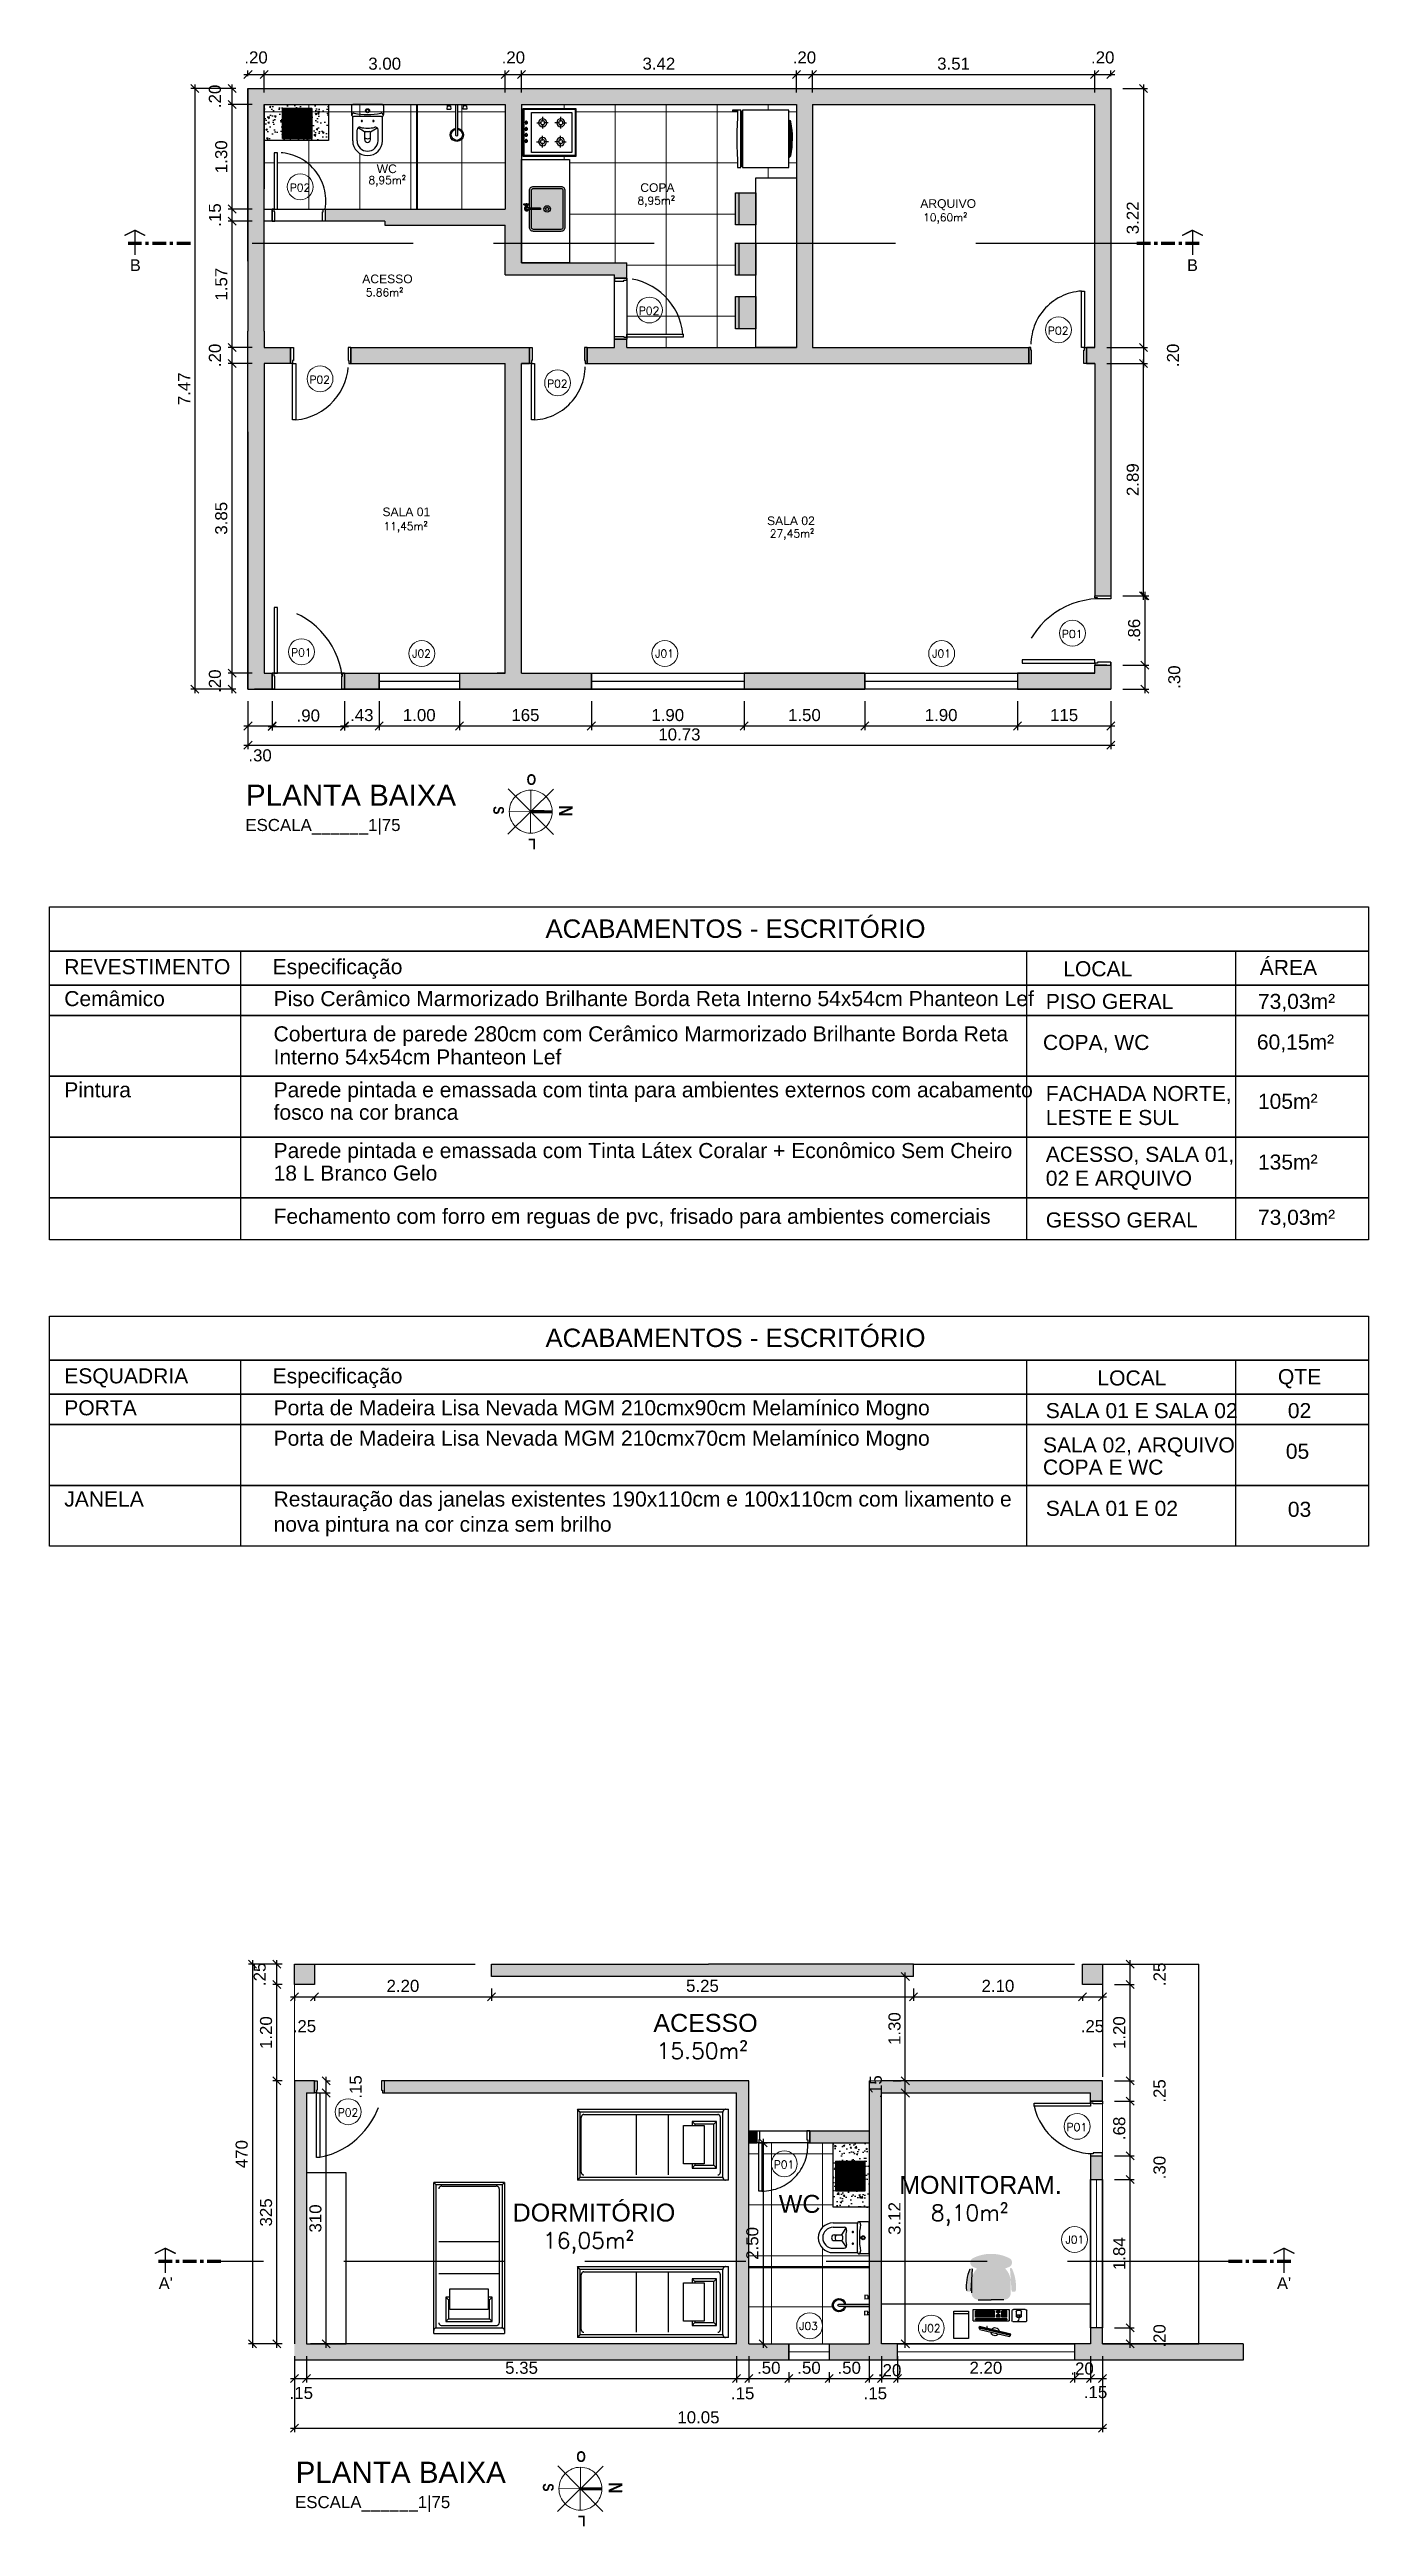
# Model space of a CAD drawing. Header units: metres. Extents: x 1186 to 11427, y -5173 to 11421.
# Drawn here: x 1221.77 to 1238.18, y 1435.24 to 1466.03 of the extents above; entities that cross this region are included whole.
import ezdxf
from ezdxf.enums import TextEntityAlignment as Align

# ---------------------------------------------------------------- set-up
doc = ezdxf.new("R2010")
doc.units = ezdxf.units.M
doc.header["$LTSCALE"] = 8
for name, pattern in [('CONTINU', [0]), ('DASHED', [0.75, 0.5, -0.25]), ('DASHED2', [0.375, 0.25, -0.125]), ('HIDDEN2', [0.1875, 0.125, -0.0625])]:
    doc.linetypes.add(name, pattern=pattern)
doc.layers.get('0').update_dxf_attribs({"lineweight": 5})
for name, color, linetype in [('_Mobiliário', 1, 'Continuous'), ('AL_HACHURA', 9, 'Continuous'), ('AL_MOBILIARIO', 8, 'Continuous'), ('AL_WC-COZ-AS', 8, 'Continuous'), ('ARQ-COTA-50', 110, 'Continuous'), ('ARQ-ELEV-SOLID', 254, 'Continuous'), ('ARQ-ELEV6', 1, 'Continuous'), ('ARQ-hatch layout', 253, 'Continuous'), ('ARQ-MOB', 253, 'Continuous'), ('ARQ-PAR', 5, 'Continuous'), ('ARQ-PIS', 1, 'Continuous'), ('ARQ-POR', 7, 'Continuous'), ('ARQ-PROJ', 7, 'DASHED2'), ('ARQ-SAN', 253, 'Continuous'), ('ARQ-TEXTO-AMBIENTES-100', 2, 'Continuous'), ('ARQ-TEXTO-AMBIENTES-50', 2, 'Continuous'), ('ELE-PTO', 110, 'Continuous'), ('KIRYA - LEGENDA', 7, 'Continuous'), ('KIRYA - TEXTO', 7, 'Continuous')]:
    doc.layers.add(name, color=color, linetype=linetype)
for name, color, linetype, lineweight in [('ARQ-hatch san', 255, 'Continuous', 0), ('ARQ-TEXTO-EQUIPO-50', 7, 'Continuous', 5), ('KIRYA - COTAS', 7, 'Continuous', 5), ('KIRYA - PISO', 7, 'Continuous', 5), ('KIRYA - SÍMBOLO', 7, 'Continuous', 5)]:
    doc.layers.add(name, color=color, linetype=linetype, lineweight=lineweight)
doc.styles.add('EA_140_1-75', font='swissl.ttf', dxfattribs={"height": 0.263})
doc.styles.add('EA_60_1-75', font='swissl.ttf', dxfattribs={"height": 0.113})
doc.styles.add('EA_80_1-100', font='swissl.ttf', dxfattribs={"height": 0.2})
doc.styles.add('EA_80_1-75', font='swissl.ttf', dxfattribs={"height": 0.15})
doc.styles.add('GA RO 1_50', font='romans.shx', dxfattribs={"height": 0.09})
doc.styles.add('SANS', font='SAS_____.PFB')
doc.styles.get("Standard").update_dxf_attribs({"font": 'arial.ttf'})
doc.styles.add('T80-50', font='sanss___.ttf', dxfattribs={"height": 0.1})
doc.styles.add('TECHNIC_BOLD', font='techb___.ttf')
doc.dimstyles.new('1-75', dxfattribs={"dimtxt": 0.113, "dimasz": 0.1, "dimexe": 0.05, "dimexo": 0.15, "dimgap": 0.057, "dimtad": 1, "dimzin": 4, "dimdsep": 46, "dimtxsty": 'EA_60_1-75', "dimblk1": 'OBLIQUE', "dimblk2": 'OBLIQUE', "dimsah": 1, "dimcen": 0.09, "dimdle": 0.05, "dimclrd": 144, "dimclre": 144, "dimclrt": 256, "dimadec": 0, "dimazin": 0, "dimtfac": 1, "dimtofl": 0, "dimtmove": 2, "dimatfit": 3, "dimldrblk": 'OBLIQUE', "dimfxl": 1, "dimtolj": 1, "dimtzin": 0, "dimarcsym": 0})
pattern_1 = [(0, (-3357.1643, 326.70425), (2e-16, 0.635), []), (90, (-3357.1643, 326.70425), (-0.635, 2e-16), [])]

msp = doc.modelspace()

# ---------------------------------------------------------------- texts
at = {"layer": 'ARQ-TEXTO-AMBIENTES-100', "color": 2, "char_height": 0.1077, "attachment_point": 3}
for s, insert, width in [('WC', (1226.092, 1464.606), 6.55121), ('COPA', (1229.546, 1464.372), 6.55121), ('ARQUIVO', (1233.296, 1464.174), 6.55121), ('ACESSO', (1226.289, 1463.237), 1.10026), ('SALA 01', (1226.507, 1460.341), 6.55121), ('SALA 02', (1231.29, 1460.23), 1.10026)]:
    msp.add_mtext(s, dxfattribs=dict(at, insert=insert, width=width))
at = {"layer": 'ARQ-TEXTO-AMBIENTES-50', "char_height": 0.2228, "attachment_point": 3, "style": 'T80-50'}
for s, insert, width in [('ACESSO', (1230.58, 1441.613), 1.87247), ('DORMITÓRIO', (1229.555, 1439.255), 6.55121), ('WC', (1231.36, 1439.363), 1.17546), ('MONITORAM.', (1234.362, 1439.599), 6.55121)]:
    msp.add_mtext(s, dxfattribs=dict(at, insert=insert, width=width))
at = {"layer": 'ARQ-TEXTO-EQUIPO-50', "style": 'GA RO 1_50'}
for s, height, p in [('P02', 0.0971, (1224.761, 1464.27)), ('8,95m²', 0.0971, (1225.738, 1464.362)), ('8,95m²', 0.0971, (1229.085, 1464.108)), ('10,60m²', 0.0971, (1232.637, 1463.899)), ('5.86m²', 0.0971, (1225.706, 1462.966)), ('P02', 0.0971, (1229.103, 1462.738)), ('P02', 0.0971, (1234.19, 1462.492)), ('P02', 0.0971, (1225.007, 1461.882)), ('P02', 0.0971, (1227.962, 1461.833)), ('11,45m²', 0.0971, (1225.926, 1460.06)), ('27,45m²', 0.0971, (1230.732, 1459.969)), ('P01', 0.0971, (1234.364, 1458.72)), ('P01', 0.0971, (1224.776, 1458.49)), ('J02', 0.0971, (1226.282, 1458.477)), ('J01', 0.0971, (1229.304, 1458.477)), ('J01', 0.0971, (1232.748, 1458.477)), ('15.50m²', 0.2005, (1229.321, 1441.055)), ('P02', 0.0971, (1225.358, 1440.339)), ('P01', 0.0971, (1234.422, 1440.157)), ('P01', 0.0971, (1230.781, 1439.692)), ('8,10m²', 0.2005, (1232.734, 1439.04)), ('16,05m²', 0.2005, (1227.908, 1438.696)), ('J01', 0.0971, (1234.409, 1438.757)), ('J03', 0.0971, (1231.094, 1437.685)), ('J02', 0.0971, (1232.62, 1437.657))]:
    msp.add_text(s, height=height, dxfattribs=at).set_placement(p)
at = {"layer": 'KIRYA - LEGENDA', "style": 'EA_80_1-100'}
for s, height, p in [('ACABAMENTOS - ESCRITÓRIO', 0.22891, (1227.941, 1454.991)), ('REVESTIMENTO', 0.18737, (1221.956, 1454.539)), ('Especificação', 0.18737, (1224.547, 1454.539)), ('LOCAL', 0.1874, (1234.38, 1454.513)), ('ÁREA', 0.1874, (1236.824, 1454.529)), ('Cemâmico', 0.1874, (1221.956, 1454.142)), ('Piso Cerâmico Marmorizado Brilhante Borda Reta Interno 54x54cm Phanteon Lef', 0.18737, (1224.559, 1454.142)), ('PISO GERAL', 0.1874, (1234.163, 1454.107)), ('73,03m²', 0.1874, (1236.801, 1454.107)), ('Cobertura de parede 280cm com Cerâmico Marmorizado Brilhante Borda Reta', 0.18737, (1224.559, 1453.704)), ('COPA, WC', 0.1874, (1234.128, 1453.597)), ('60,15m²', 0.1874, (1236.788, 1453.602)), ('Interno 54x54cm Phanteon Lef', 0.18737, (1224.559, 1453.417)), ('Pintura', 0.1874, (1221.956, 1453.008)), ('Parede pintada e emassada com tinta para ambientes externos com acabamento', 0.18737, (1224.559, 1453.008)), ('fosco na cor branca', 0.18737, (1224.559, 1452.729)), ('FACHADA NORTE,', 0.18737, (1234.163, 1452.962)), ('LESTE E SUL', 0.18737, (1234.163, 1452.664)), ('105m²', 0.1874, (1236.801, 1452.865)), ('Parede pintada e emassada com Tinta Látex Coralar + Econômico Sem Cheiro ', 0.18737, (1224.559, 1452.253)), ('ACESSO, SALA 01,', 0.18737, (1234.163, 1452.206)), ('135m²', 0.1874, (1236.801, 1452.11)), ('18 L Branco Gelo', 0.18737, (1224.559, 1451.973)), ('02 E ARQUIVO', 0.18737, (1234.163, 1451.909)), ('Fechamento com forro em reguas de pvc, frisado para ambientes comerciais', 0.18737, (1224.559, 1451.436)), ('GESSO GERAL', 0.18737, (1234.163, 1451.39)), ('73,03m²', 0.1874, (1236.801, 1451.423)), ('ACABAMENTOS - ESCRITÓRIO', 0.22891, (1227.941, 1449.904)), ('ESQUADRIA', 0.1874, (1221.956, 1449.452)), ('Especificação', 0.18737, (1224.547, 1449.452)), ('LOCAL', 0.1874, (1234.805, 1449.426)), ('QTE', 0.1874, (1237.05, 1449.442)), ('PORTA', 0.1874, (1221.956, 1449.055)), ('Porta de Madeira Lisa Nevada MGM 210cmx90cm Melamínico Mogno', 0.18737, (1224.559, 1449.055)), ('SALA 01 E SALA 02', 0.18737, (1234.163, 1449.02)), ('02', 0.1874, (1237.173, 1449.02)), ('Porta de Madeira Lisa Nevada MGM 210cmx70cm Melamínico Mogno', 0.18737, (1224.559, 1448.677)), ('SALA 02, ARQUIVO', 0.18737, (1234.128, 1448.593)), ('05', 0.1874, (1237.148, 1448.515)), ('COPA E WC', 0.1874, (1234.128, 1448.317)), ('JANELA', 0.1874, (1221.956, 1447.921)), ('Restauração das janelas existentes 190x110cm e 100x110cm com lixamento e', 0.18737, (1224.559, 1447.921)), ('SALA 01 E 02', 0.18737, (1234.163, 1447.805)), ('03', 0.1874, (1237.173, 1447.793)), ('nova pintura na cor cinza sem brilho', 0.18737, (1224.559, 1447.608))]:
    msp.add_text(s, height=height, dxfattribs=at).set_placement(p)
at = {"layer": 'KIRYA - SÍMBOLO', "style": 'TECHNIC_BOLD'}
for s, rotation, p in [('O', 179.7323, (1227.825, 1457.025)), ('S', 269.7323, (1227.292, 1456.628)), ('L', 179.7323, (1227.821, 1456.224)), ('O', 179.7323, (1228.443, 1436.176)), ('S', 269.7323, (1227.909, 1435.778)), ('L', 179.7323, (1228.439, 1435.374))]:
    msp.add_text(s, height=0.133, rotation=rotation, dxfattribs=at).set_placement(p)
at = {"layer": 'KIRYA - SÍMBOLO', "color": 240, "true_color": 0xed1f24, "style": 'TECHNIC_BOLD'}
for p in [(1228.11, 1456.64), (1228.728, 1435.791)]:
    msp.add_text('N', height=0.167, rotation=269.7323, dxfattribs=at).set_placement(p)
at = {"layer": 'KIRYA - TEXTO', "attachment_point": 1}
for s, insert, char_height, width, style in [('{\\fArial|b0|i0|c0|p34;PLANTA BAIXA}', (1224.216, 1456.896), 0.263, 11.78177, 'EA_140_1-75'), ('\\pxt13;{\\fArial|b0|i0|c0|p34;ESCALA______1|75}', (1224.208, 1456.469), 0.15, 11.20847, 'EA_80_1-75'), ('{\\fArial|b0|i0|c0|p34;PLANTA BAIXA}', (1224.834, 1436.046), 0.263, 11.78177, 'EA_140_1-75'), ('\\pxt13;{\\fArial|b0|i0|c0|p34;ESCALA______1|75}', (1224.826, 1435.619), 0.15, 11.20847, 'EA_80_1-75')]:
    msp.add_mtext(s, dxfattribs=dict(at, insert=insert, char_height=char_height, width=width, style=style))

# ---------------------------------------------------------------- blocks, each defined once
blk = doc.blocks.new('BACIA')
at = {"layer": 'ARQ-SAN'}
for p, q in [((-8575.33, 17786.267), (-8575.33, 17785.963)), ((-8575.275, 17786.267), (-8575.275, 17786.131)), ((-8575.182, 17786.157), (-8575.263, 17786.107)), ((-8575.18, 17786.253), (-8575.18, 17786.167)), ((-8575.125, 17786.152), (-8575.165, 17786.152)), ((-8575.11, 17786.253), (-8575.11, 17786.167)), ((-8575.109, 17786.157), (-8575.028, 17786.108)), ((-8575.015, 17786.267), (-8575.015, 17786.131)), ((-8574.96, 17786.267), (-8574.96, 17785.964)), ((-8575.345, 17785.832), (-8575.345, 17785.941)), ((-8575.33, 17785.817), (-8574.96, 17785.817)), ((-8575.32, 17785.966), (-8574.97, 17785.966)), ((-8574.945, 17785.832), (-8574.945, 17785.941))]:
    blk.add_line(p, q, dxfattribs=at)
for radius in [0.025, 0.018]:
    blk.add_circle((-8575.145, 17785.894), radius, dxfattribs=at)
for centre, radius, start, end in [((-8575.145, 17786.267), 0.185, 0.0016, 180.0016), ((-8575.145, 17786.267), 0.13, 0.0016, 180.0016), ((-8575.243, 17786.131), 0.032, 180.0016, 283.3342), ((-8575.145, 17786.253), 0.035, 0.0016, 180.0016), ((-8575.17, 17786.226), 0.01, 116.4013, 180.0016), ((-8575.165, 17786.167), 0.015, 180.0016, 269.9975), ((-8575.145, 17786.176), 0.0663, 63.6164, 116.3867), ((-8575.125, 17786.167), 0.015, 270.0094, 359.9937), ((-8575.12, 17786.226), 0.01, 0.0016, 63.6018), ((-8575.047, 17786.131), 0.032, 256.6692, 0.0016), ((-8575.32, 17785.941), 0.025, 89.999, 180.0041), ((-8575.33, 17785.832), 0.015, 180.0016, 269.9975), ((-8575.315, 17785.95), 0.025, 180.0016, 280.5955), ((-8575.145, 17785.041), 0.9, 79.4075, 100.5881), ((-8575.145, 17785.718), 0.393, 76.6654, 103.3269), ((-8575.218, 17786.022), 0.0075, 90.0016, 270.0016), ((-8575.218, 17786.022), 0.0075, 270.0016, 90.0016), ((-8575.073, 17786.022), 0.0075, 90.0016, 270.0016), ((-8575.073, 17786.022), 0.0075, 270.0016, 90.0016), ((-8574.975, 17785.95), 0.025, 259.4091, 359.7684), ((-8574.97, 17785.941), 0.025, 359.999, 90.0041), ((-8574.96, 17785.832), 0.015, 270.0094, 359.9937)]:
    blk.add_arc(centre, radius, start, end, dxfattribs=at)
blk = doc.blocks.new('L73_p')
at = {"layer": 'ARQ-hatch san', "true_color": 0xffffff}
h = blk.add_hatch(color=7, dxfattribs=at)
h.dxf.hatch_style = 2
h.paths.add_polyline_path([(-0.203, -0.201, 0.414214), (-0.201, -0.203), (0.201, -0.203, 0.414214), (0.203, -0.201), (0.203, 0.201, 0.416666), (0.201, 0.203), (-0.201, 0.203, 0.414214), (-0.203, 0.201)])
h.paths.add_polyline_path([(0.173, 0.088, -0.414601), (0.178, 0.083), (0.177, -0.173, -0.413826), (0.173, -0.177), (-0.172, -0.177, -0.06721), (-0.174, -0.177), (-0.175, -0.177), (-0.175, -0.177, -0.054879), (-0.176, -0.176), (-0.176, -0.176), (-0.176, -0.176, -0.066644), (-0.177, -0.175), (-0.177, -0.174), (-0.177, -0.174, -0.052691), (-0.178, -0.172), (-0.178, 0.083, -0.414578), (-0.173, 0.088)], flags=16)
h.paths.add_polyline_path([(-0.101, 0.163, -1), (-0.101, 0.128, -1)], flags=16)
h.paths.add_polyline_path([(0, 0.163, -1), (0, 0.128, -1)], flags=0)
h.paths.add_polyline_path([(0, 0.033, -1), (0, -0.033, -1)], flags=0)
h.paths.add_polyline_path([(0, 0.023, -1), (0, -0.023, -1)], flags=0)
h.paths.add_polyline_path([(0.101, 0.163, -1), (0.101, 0.128, -1)], flags=16)
h.paths.add_polyline_path([(-0.101, 0.163, 1), (-0.101, 0.128, 1)], flags=0)
h.paths.add_polyline_path([(0, 0.128, 1), (0, 0.163, 1)], flags=16)
h.paths.add_polyline_path([(0.101, 0.128, 1), (0.101, 0.163, 1)], flags=16)
for points in [[(0.201, -0.203), (-0.201, -0.203, -0.414214), (-0.203, -0.201), (-0.203, 0.201, -0.414214), (-0.201, 0.203), (0.201, 0.203)], [(-0.178, -0.172, 0.414577), (-0.172, -0.177)]]:
    blk.add_lwpolyline(points, format="xyb")
for points in [[(-0.172, -0.177), (0.173, -0.177, 0.413827), (0.177, -0.173), (0.178, 0.083, 0.414601), (0.173, 0.088), (-0.173, 0.088, 0.414577), (-0.178, 0.083), (-0.178, -0.172), (-0.177, -0.174), (-0.177, -0.174), (-0.177, -0.175), (-0.176, -0.176), (-0.175, -0.177), (-0.175, -0.177), (-0.174, -0.177)], [(0, 0.033, 1), (0, -0.033, 1)], [(0, 0.023, 1), (0, -0.023, 1)], [(0, 0.163, 1), (0, 0.128, 1)], [(0.203, 0.201, 0.414214), (0.201, 0.203, -0.414214)], [(0.203, -0.201, -0.414214), (0.201, -0.203, 0.414214)]]:
    blk.add_lwpolyline(points, format="xyb", close=True)
at = {"linetype": 'DASHED'}
for points in [[(-0.101, 0.163, 1), (-0.101, 0.128, 1)], [(0.101, 0.163, 1), (0.101, 0.128, 1)]]:
    blk.add_lwpolyline(points, format="xyb", close=True, dxfattribs=at)
for points in [[(0.203, -0.201), (0.203, 0.201)], [(0.172, -0.177), (-0.172, -0.177)]]:
    blk.add_lwpolyline(points)
blk = doc.blocks.new('CHUVEIRO')
at = {"layer": 'ARQ-SAN'}
for p, q in [((-8578.802, 17789.545), (-8578.819, 17789.545)), ((-8578.802, 17789.515), (-8578.819, 17789.515)), ((-8578.802, 17789.551), (-8578.762, 17789.555)), ((-8578.802, 17789.551), (-8578.802, 17789.508)), ((-8578.802, 17789.508), (-8578.762, 17789.505)), ((-8578.762, 17789.555), (-8578.762, 17789.505)), ((-8578.439, 17789.442), (-8578.819, 17789.442)), ((-8578.439, 17789.417), (-8578.819, 17789.417)), ((-8578.802, 17789.345), (-8578.819, 17789.345)), ((-8578.802, 17789.315), (-8578.819, 17789.315)), ((-8578.802, 17789.351), (-8578.762, 17789.354)), ((-8578.802, 17789.308), (-8578.802, 17789.351)), ((-8578.802, 17789.308), (-8578.762, 17789.304)), ((-8578.762, 17789.304), (-8578.762, 17789.354))]:
    blk.add_line(p, q, dxfattribs=at)
blk.add_lwpolyline([(-8578.819, 17789.442), (-8578.819, 17789.417)], dxfattribs=at)
for centre, radius, start, end in [((-8578.442, 17789.43), 0.0825, 188.4801, 171.5199), ((-8578.442, 17789.43), 0.0693, 190.118, 169.882), ((-8578.439, 17789.43), 0.0122, 270, 90)]:
    blk.add_arc(centre, radius, start, end, dxfattribs=at)
blk = doc.blocks.new('computadro')
at = {"layer": 'ARQ-MOB', "color": 252, "true_color": 0x939598}
for p, q in [((3249.353, 1236.165), (3249.344, 1236.152)), ((3249.431, 1235.783), (3249.344, 1236.152)), ((3249.353, 1236.165), (3249.373, 1236.17)), ((3249.353, 1236.165), (3249.446, 1235.776)), ((3249.368, 1236.169), (3249.46, 1235.779)), ((3249.373, 1236.17), (3249.465, 1235.78)), ((3249.525, 1236.357), (3249.525, 1236.191)), ((3249.677, 1236.148), (3249.538, 1236.148)), ((3249.538, 1235.698), (3249.538, 1236.148)), ((3249.541, 1236.366), (3249.66, 1236.366)), ((3249.66, 1236.182), (3249.541, 1236.182)), ((3249.548, 1236.118), (3249.548, 1235.728)), ((3249.563, 1236.118), (3249.548, 1236.118)), ((3249.563, 1236.118), (3249.563, 1235.728)), ((3249.581, 1236.117), (3249.581, 1236.057)), ((3249.581, 1236.117), (3249.656, 1236.117)), ((3249.581, 1236.102), (3249.656, 1236.102)), ((3249.581, 1236.087), (3249.656, 1236.087)), ((3249.581, 1236.072), (3249.656, 1236.072)), ((3249.583, 1236.245), (3249.583, 1236.289)), ((3249.61, 1236.277), (3249.583, 1236.277)), ((3249.61, 1236.257), (3249.583, 1236.257)), ((3249.593, 1236.299), (3249.655, 1236.299)), ((3249.655, 1236.235), (3249.593, 1236.235)), ((3249.596, 1236.117), (3249.596, 1236.057)), ((3249.61, 1236.235), (3249.61, 1236.299)), ((3249.611, 1236.117), (3249.611, 1236.057)), ((3249.626, 1236.117), (3249.626, 1236.057)), ((3249.641, 1236.117), (3249.641, 1236.057)), ((3249.656, 1236.057), (3249.656, 1236.118)), ((3249.656, 1236.117), (3249.656, 1236.057)), ((3249.665, 1236.289), (3249.665, 1236.245)), ((3249.677, 1235.698), (3249.677, 1236.148)), ((3249.68, 1236.346), (3249.68, 1236.202)), ((3249.446, 1235.776), (3249.431, 1235.783)), ((3249.446, 1235.776), (3249.465, 1235.78)), ((3249.581, 1236.057), (3249.656, 1236.057)), ((3249.581, 1235.967), (3249.656, 1235.967)), ((3249.581, 1235.967), (3249.581, 1235.727)), ((3249.581, 1235.952), (3249.656, 1235.952)), ((3249.581, 1235.937), (3249.656, 1235.937)), ((3249.581, 1235.922), (3249.641, 1235.922)), ((3249.581, 1235.907), (3249.641, 1235.907)), ((3249.581, 1235.892), (3249.641, 1235.892)), ((3249.581, 1235.877), (3249.641, 1235.877)), ((3249.581, 1235.862), (3249.641, 1235.862)), ((3249.581, 1235.847), (3249.641, 1235.847)), ((3249.581, 1235.832), (3249.641, 1235.832)), ((3249.581, 1235.832), (3249.641, 1235.832)), ((3249.581, 1235.817), (3249.641, 1235.817)), ((3249.581, 1235.802), (3249.641, 1235.802)), ((3249.581, 1235.787), (3249.641, 1235.787)), ((3249.581, 1235.772), (3249.641, 1235.772)), ((3249.581, 1235.757), (3249.656, 1235.757)), ((3249.582, 1236.035), (3249.612, 1236.035)), ((3249.582, 1236.035), (3249.582, 1235.99)), ((3249.582, 1236.02), (3249.612, 1236.02)), ((3249.582, 1236.005), (3249.612, 1236.005)), ((3249.582, 1235.99), (3249.612, 1235.99)), ((3249.596, 1235.967), (3249.596, 1235.727)), ((3249.597, 1236.035), (3249.597, 1235.99)), ((3249.611, 1235.967), (3249.611, 1235.727)), ((3249.612, 1236.035), (3249.612, 1235.99)), ((3249.626, 1235.967), (3249.626, 1235.727)), ((3249.627, 1236.02), (3249.627, 1236.005)), ((3249.627, 1236.02), (3249.657, 1236.02)), ((3249.627, 1236.005), (3249.657, 1236.005)), ((3249.641, 1235.967), (3249.641, 1235.727)), ((3249.642, 1236.035), (3249.642, 1235.99)), ((3249.642, 1236.035), (3249.657, 1236.035)), ((3249.642, 1235.99), (3249.657, 1235.99)), ((3249.656, 1235.967), (3249.656, 1235.727)), ((3249.657, 1236.035), (3249.657, 1235.99)), ((3249.657, 1235.641), (3249.316, 1235.641)), ((3249.316, 1235.641), (3249.316, 1235.461)), ((3249.316, 1235.461), (3249.657, 1235.461)), ((3249.538, 1235.698), (3249.677, 1235.698)), ((3249.548, 1235.728), (3249.563, 1235.728)), ((3249.581, 1235.742), (3249.656, 1235.742)), ((3249.581, 1235.727), (3249.656, 1235.727)), ((3249.627, 1235.461), (3249.627, 1235.641)), ((3249.657, 1235.461), (3249.657, 1235.641))]:
    blk.add_line(p, q, dxfattribs=at)
for centre, radius, start, end in [((3249.541, 1236.346), 0.02, 90, 145.8256), ((3249.541, 1236.202), 0.02, 214.1744, 270), ((3249.593, 1236.289), 0.01, 90, 180), ((3249.593, 1236.245), 0.01, 180, 270), ((3249.655, 1236.289), 0.01, 0, 90), ((3249.655, 1236.245), 0.01, 270, 0), ((3249.66, 1236.346), 0.02, 0, 90), ((3249.66, 1236.202), 0.02, 270, 0), ((3249.403, 1235.971), 0.0507, 121.9166, 264.7273), ((3249.403, 1235.971), 0.0507, 301.9443, 84.755)]:
    blk.add_arc(centre, radius, start, end, dxfattribs=at)
blk.add_open_spline([(3249.583, 1236.267), (3249.571, 1236.269), (3249.559, 1236.274), (3249.525, 1236.248)], degree=3, dxfattribs=at)
blk = doc.blocks.new('Ind-corte05')
blk.add_line((0.352, 1.5), (-0.312, 1.5))
for points, const_width in [([(0, 1.688), (0, 1.312)], 0.0938), ([(0.211, 1.781), (0.352, 1.5), (0.211, 1.219)], 0.0375), ([(0, 1.219), (0, 1.125)], 0.0938), ([(0, 1.031), (0, 0.656)], 0.0938), ([(0, 0.562), (0, 0.469)], 0.0938), ([(0, 0.375), (0, 0)], 0.0938)]:
    blk.add_lwpolyline(points, dxfattribs=dict(const_width=const_width))
at = {"color": 4, "style": 'SANS'}
blk.add_attdef('CORTE', text='', height=0.5, rotation=90, dxfattribs=at).set_placement((-0.391, 1.5), align=Align.CENTER)
blk = doc.blocks.new('_OBLIQUE')
at = {"color": 0, "linetype": 'ByBlock'}
blk.add_line((-0.5, -0.5), (0.5, 0.5), dxfattribs=at)
blk = doc.blocks.new('*D339')
at = {"layer": 'Defpoints', "color": 0, "transparency": 16777216}
for p in [(1224.968, 1440.63), (1225.214, 1440.63), (1225.018, 1437.51)]:
    blk.add_point(p, dxfattribs=at)
at = {"layer": 'KIRYA - COTAS', "color": 144, "lineweight": -2, "transparency": 16777216}
for p, q in [((1225.118, 1440.63), (1225.264, 1440.63)), ((1225.214, 1437.46), (1225.214, 1440.68)), ((1225.168, 1437.51), (1225.264, 1437.51))]:
    blk.add_line(p, q, dxfattribs=at)
at = {"layer": 'KIRYA - COTAS', "color": 144, "lineweight": -2, "transparency": 16777216, "xscale": 0.1, "yscale": 0.1, "zscale": 0.1}
for p, rotation in [((1225.214, 1440.63), 90), ((1225.214, 1437.51), 270)]:
    blk.add_blockref('_OBLIQUE', p, dxfattribs=dict(at, rotation=rotation))
at = {"layer": 'KIRYA - COTAS', "transparency": 16777216, "insert": (1225.08, 1439.07), "char_height": 0.15, "attachment_point": 5, "rotation": 90, "style": 'EA_80_1-75'}
blk.add_mtext('\\A1;310', dxfattribs=at)
blk = doc.blocks.new('*D303')
at = {"layer": 'Defpoints', "color": 0, "transparency": 16777216}
for p in [(1224.6, 1440.78), (1224.818, 1440.78), (1224.818, 1437.51)]:
    blk.add_point(p, dxfattribs=at)
at = {"layer": 'KIRYA - COTAS', "color": 144, "lineweight": -2, "transparency": 16777216}
for p, q in [((1224.668, 1440.78), (1224.55, 1440.78)), ((1224.6, 1437.46), (1224.6, 1440.83)), ((1224.668, 1437.51), (1224.55, 1437.51))]:
    blk.add_line(p, q, dxfattribs=at)
at = {"layer": 'KIRYA - COTAS', "color": 144, "lineweight": -2, "transparency": 16777216, "xscale": 0.1, "yscale": 0.1, "zscale": 0.1}
for p, rotation in [((1224.6, 1440.78), 90), ((1224.6, 1437.51), 270)]:
    blk.add_blockref('_OBLIQUE', p, dxfattribs=dict(at, rotation=rotation))
at = {"layer": 'KIRYA - COTAS', "transparency": 16777216, "insert": (1224.466, 1439.145), "char_height": 0.15, "attachment_point": 5, "rotation": 90, "style": 'EA_80_1-75'}
blk.add_mtext('\\A1;325', dxfattribs=at)
blk = doc.blocks.new('*D340')
at = {"layer": 'Defpoints', "color": 0, "transparency": 16777216}
for p in [(1224.968, 1440.63), (1225.068, 1440.78), (1225.214, 1440.78)]:
    blk.add_point(p, dxfattribs=at)
at = {"layer": 'KIRYA - COTAS', "color": 144, "lineweight": -2, "transparency": 16777216}
for p, q in [((1225.118, 1440.63), (1225.264, 1440.63)), ((1225.214, 1440.58), (1225.214, 1440.83)), ((1225.218, 1440.78), (1225.264, 1440.78))]:
    blk.add_line(p, q, dxfattribs=at)
at = {"layer": 'KIRYA - COTAS', "color": 144, "lineweight": -2, "transparency": 16777216, "xscale": 0.1, "yscale": 0.1, "zscale": 0.1}
for p, rotation in [((1225.214, 1440.78), 90), ((1225.214, 1440.63), 270)]:
    blk.add_blockref('_OBLIQUE', p, dxfattribs=dict(at, rotation=rotation))
at = {"layer": 'KIRYA - COTAS', "transparency": 16777216, "insert": (1225.581, 1440.705), "char_height": 0.15, "attachment_point": 5, "rotation": 90, "style": 'EA_80_1-75'}
blk.add_mtext('\\A1;.15', dxfattribs=at)
blk = doc.blocks.new('*D341')
at = {"layer": 'Defpoints', "color": 0, "transparency": 16777216}
for p in [(1224.818, 1441.98), (1225.068, 1441.98), (1225.068, 1441.826)]:
    blk.add_point(p, dxfattribs=at)
at = {"layer": 'KIRYA - COTAS', "color": 144, "lineweight": -2, "transparency": 16777216}
for p, q in [((1224.768, 1441.826), (1225.118, 1441.826)), ((1224.818, 1441.83), (1224.818, 1441.776)), ((1225.068, 1441.83), (1225.068, 1441.776))]:
    blk.add_line(p, q, dxfattribs=at)
at = {"layer": 'KIRYA - COTAS', "color": 144, "lineweight": -2, "transparency": 16777216, "xscale": 0.1, "yscale": 0.1, "zscale": 0.1, "rotation": 180}
blk.add_blockref('_OBLIQUE', (1224.818, 1441.826), dxfattribs=at)
at = {"layer": 'KIRYA - COTAS', "color": 144, "lineweight": -2, "transparency": 16777216, "xscale": 0.1, "yscale": 0.1, "zscale": 0.1}
blk.add_blockref('_OBLIQUE', (1225.068, 1441.826), dxfattribs=at)
at = {"layer": 'KIRYA - COTAS', "transparency": 16777216, "insert": (1224.943, 1441.46), "char_height": 0.15, "attachment_point": 5, "style": 'EA_80_1-75'}
blk.add_mtext('\\A1;.25', dxfattribs=at)
blk = doc.blocks.new('*D342')
at = {"layer": 'Defpoints', "color": 0, "transparency": 16777216}
for p in [(1227.268, 1442.08), (1225.068, 1441.98), (1227.268, 1441.826)]:
    blk.add_point(p, dxfattribs=at)
at = {"layer": 'KIRYA - COTAS', "color": 144, "lineweight": -2, "transparency": 16777216}
for p, q in [((1225.018, 1441.826), (1227.318, 1441.826)), ((1225.068, 1441.83), (1225.068, 1441.776)), ((1227.268, 1441.93), (1227.268, 1441.776))]:
    blk.add_line(p, q, dxfattribs=at)
at = {"layer": 'KIRYA - COTAS', "color": 144, "lineweight": -2, "transparency": 16777216, "xscale": 0.1, "yscale": 0.1, "zscale": 0.1, "rotation": 180}
blk.add_blockref('_OBLIQUE', (1225.068, 1441.826), dxfattribs=at)
at = {"layer": 'KIRYA - COTAS', "color": 144, "lineweight": -2, "transparency": 16777216, "xscale": 0.1, "yscale": 0.1, "zscale": 0.1}
blk.add_blockref('_OBLIQUE', (1227.268, 1441.826), dxfattribs=at)
at = {"layer": 'KIRYA - COTAS', "transparency": 16777216, "insert": (1226.168, 1441.961), "char_height": 0.15, "attachment_point": 5, "style": 'EA_80_1-75'}
blk.add_mtext('\\A1;2.20', dxfattribs=at)
blk = doc.blocks.new('*D343')
at = {"layer": 'Defpoints', "color": 0, "transparency": 16777216}
for p in [(1227.268, 1442.08), (1232.518, 1442.08), (1232.518, 1441.826)]:
    blk.add_point(p, dxfattribs=at)
at = {"layer": 'KIRYA - COTAS', "color": 144, "lineweight": -2, "transparency": 16777216}
for p, q in [((1227.218, 1441.826), (1232.568, 1441.826)), ((1227.268, 1441.93), (1227.268, 1441.776)), ((1232.518, 1441.93), (1232.518, 1441.776))]:
    blk.add_line(p, q, dxfattribs=at)
at = {"layer": 'KIRYA - COTAS', "color": 144, "lineweight": -2, "transparency": 16777216, "xscale": 0.1, "yscale": 0.1, "zscale": 0.1, "rotation": 180}
blk.add_blockref('_OBLIQUE', (1227.268, 1441.826), dxfattribs=at)
at = {"layer": 'KIRYA - COTAS', "color": 144, "lineweight": -2, "transparency": 16777216, "xscale": 0.1, "yscale": 0.1, "zscale": 0.1}
blk.add_blockref('_OBLIQUE', (1232.518, 1441.826), dxfattribs=at)
at = {"layer": 'KIRYA - COTAS', "transparency": 16777216, "insert": (1229.893, 1441.961), "char_height": 0.15, "attachment_point": 5, "style": 'EA_80_1-75'}
blk.add_mtext('\\A1;5.25', dxfattribs=at)
blk = doc.blocks.new('*D344')
at = {"layer": 'Defpoints', "color": 0, "transparency": 16777216}
for p in [(1232.518, 1442.08), (1234.618, 1441.98), (1234.618, 1441.826)]:
    blk.add_point(p, dxfattribs=at)
at = {"layer": 'KIRYA - COTAS', "color": 144, "lineweight": -2, "transparency": 16777216}
for p, q in [((1232.468, 1441.826), (1234.668, 1441.826)), ((1232.518, 1441.93), (1232.518, 1441.776)), ((1234.618, 1441.83), (1234.618, 1441.776))]:
    blk.add_line(p, q, dxfattribs=at)
at = {"layer": 'KIRYA - COTAS', "color": 144, "lineweight": -2, "transparency": 16777216, "xscale": 0.1, "yscale": 0.1, "zscale": 0.1, "rotation": 180}
blk.add_blockref('_OBLIQUE', (1232.518, 1441.826), dxfattribs=at)
at = {"layer": 'KIRYA - COTAS', "color": 144, "lineweight": -2, "transparency": 16777216, "xscale": 0.1, "yscale": 0.1, "zscale": 0.1}
blk.add_blockref('_OBLIQUE', (1234.618, 1441.826), dxfattribs=at)
at = {"layer": 'KIRYA - COTAS', "transparency": 16777216, "insert": (1233.568, 1441.961), "char_height": 0.15, "attachment_point": 5, "style": 'EA_80_1-75'}
blk.add_mtext('\\A1;2.10', dxfattribs=at)
blk = doc.blocks.new('*D345')
at = {"layer": 'Defpoints', "color": 0, "transparency": 16777216}
for p in [(1234.618, 1441.98), (1234.868, 1441.98), (1234.868, 1441.826)]:
    blk.add_point(p, dxfattribs=at)
at = {"layer": 'KIRYA - COTAS', "color": 144, "lineweight": -2, "transparency": 16777216}
for p, q in [((1234.568, 1441.826), (1234.918, 1441.826)), ((1234.618, 1441.83), (1234.618, 1441.776)), ((1234.868, 1441.83), (1234.868, 1441.776))]:
    blk.add_line(p, q, dxfattribs=at)
at = {"layer": 'KIRYA - COTAS', "color": 144, "lineweight": -2, "transparency": 16777216, "xscale": 0.1, "yscale": 0.1, "zscale": 0.1, "rotation": 180}
blk.add_blockref('_OBLIQUE', (1234.618, 1441.826), dxfattribs=at)
at = {"layer": 'KIRYA - COTAS', "color": 144, "lineweight": -2, "transparency": 16777216, "xscale": 0.1, "yscale": 0.1, "zscale": 0.1}
blk.add_blockref('_OBLIQUE', (1234.868, 1441.826), dxfattribs=at)
at = {"layer": 'KIRYA - COTAS', "transparency": 16777216, "insert": (1234.743, 1441.46), "char_height": 0.15, "attachment_point": 5, "style": 'EA_80_1-75'}
blk.add_mtext('\\A1;.25', dxfattribs=at)
blk = doc.blocks.new('*D346')
at = {"layer": 'Defpoints', "color": 0, "transparency": 16777216}
for p in [(1224.818, 1437.51), (1224.968, 1437.51), (1224.968, 1437.079)]:
    blk.add_point(p, dxfattribs=at)
at = {"layer": 'KIRYA - COTAS', "color": 144, "lineweight": -2, "transparency": 16777216}
for p, q in [((1224.818, 1437.36), (1224.818, 1437.029)), ((1224.968, 1437.36), (1224.968, 1437.029)), ((1224.768, 1437.079), (1225.018, 1437.079))]:
    blk.add_line(p, q, dxfattribs=at)
at = {"layer": 'KIRYA - COTAS', "color": 144, "lineweight": -2, "transparency": 16777216, "xscale": 0.1, "yscale": 0.1, "zscale": 0.1, "rotation": 180}
blk.add_blockref('_OBLIQUE', (1224.818, 1437.079), dxfattribs=at)
at = {"layer": 'KIRYA - COTAS', "color": 144, "lineweight": -2, "transparency": 16777216, "xscale": 0.1, "yscale": 0.1, "zscale": 0.1}
blk.add_blockref('_OBLIQUE', (1224.968, 1437.079), dxfattribs=at)
at = {"layer": 'KIRYA - COTAS', "transparency": 16777216, "insert": (1224.904, 1436.9), "char_height": 0.15, "attachment_point": 5, "style": 'EA_80_1-75'}
blk.add_mtext('\\A1;.15', dxfattribs=at)
blk = doc.blocks.new('*D347')
at = {"layer": 'Defpoints', "color": 0, "transparency": 16777216}
for p in [(1224.968, 1437.51), (1230.318, 1437.51), (1230.318, 1437.079)]:
    blk.add_point(p, dxfattribs=at)
at = {"layer": 'KIRYA - COTAS', "color": 144, "lineweight": -2, "transparency": 16777216}
for p, q in [((1224.968, 1437.36), (1224.968, 1437.029)), ((1230.318, 1437.36), (1230.318, 1437.029)), ((1224.918, 1437.079), (1230.368, 1437.079))]:
    blk.add_line(p, q, dxfattribs=at)
at = {"layer": 'KIRYA - COTAS', "color": 144, "lineweight": -2, "transparency": 16777216, "xscale": 0.1, "yscale": 0.1, "zscale": 0.1, "rotation": 180}
blk.add_blockref('_OBLIQUE', (1224.968, 1437.079), dxfattribs=at)
at = {"layer": 'KIRYA - COTAS', "color": 144, "lineweight": -2, "transparency": 16777216, "xscale": 0.1, "yscale": 0.1, "zscale": 0.1}
blk.add_blockref('_OBLIQUE', (1230.318, 1437.079), dxfattribs=at)
at = {"layer": 'KIRYA - COTAS', "transparency": 16777216, "insert": (1227.643, 1437.213), "char_height": 0.15, "attachment_point": 5, "style": 'EA_80_1-75'}
blk.add_mtext('\\A1;5.35', dxfattribs=at)
blk = doc.blocks.new('*D348')
at = {"layer": 'Defpoints', "color": 0, "transparency": 16777216}
for p in [(1230.318, 1437.51), (1230.468, 1437.51), (1230.468, 1437.079)]:
    blk.add_point(p, dxfattribs=at)
at = {"layer": 'KIRYA - COTAS', "color": 144, "lineweight": -2, "transparency": 16777216}
for p, q in [((1230.318, 1437.36), (1230.318, 1437.029)), ((1230.468, 1437.36), (1230.468, 1437.029)), ((1230.268, 1437.079), (1230.518, 1437.079))]:
    blk.add_line(p, q, dxfattribs=at)
at = {"layer": 'KIRYA - COTAS', "color": 144, "lineweight": -2, "transparency": 16777216, "xscale": 0.1, "yscale": 0.1, "zscale": 0.1, "rotation": 180}
blk.add_blockref('_OBLIQUE', (1230.318, 1437.079), dxfattribs=at)
at = {"layer": 'KIRYA - COTAS', "color": 144, "lineweight": -2, "transparency": 16777216, "xscale": 0.1, "yscale": 0.1, "zscale": 0.1}
blk.add_blockref('_OBLIQUE', (1230.468, 1437.079), dxfattribs=at)
at = {"layer": 'KIRYA - COTAS', "transparency": 16777216, "insert": (1230.393, 1436.896), "char_height": 0.15, "attachment_point": 5, "style": 'EA_80_1-75'}
blk.add_mtext('\\A1;.15', dxfattribs=at)
blk = doc.blocks.new('*D349')
at = {"layer": 'Defpoints', "color": 0, "transparency": 16777216}
for p in [(1230.468, 1437.51), (1230.968, 1437.31), (1230.968, 1437.079)]:
    blk.add_point(p, dxfattribs=at)
at = {"layer": 'KIRYA - COTAS', "color": 144, "lineweight": -2, "transparency": 16777216}
for p, q in [((1230.468, 1437.36), (1230.468, 1437.029)), ((1230.968, 1437.16), (1230.968, 1437.029)), ((1230.418, 1437.079), (1231.018, 1437.079))]:
    blk.add_line(p, q, dxfattribs=at)
at = {"layer": 'KIRYA - COTAS', "color": 144, "lineweight": -2, "transparency": 16777216, "xscale": 0.1, "yscale": 0.1, "zscale": 0.1, "rotation": 180}
blk.add_blockref('_OBLIQUE', (1230.468, 1437.079), dxfattribs=at)
at = {"layer": 'KIRYA - COTAS', "color": 144, "lineweight": -2, "transparency": 16777216, "xscale": 0.1, "yscale": 0.1, "zscale": 0.1}
blk.add_blockref('_OBLIQUE', (1230.968, 1437.079), dxfattribs=at)
at = {"layer": 'KIRYA - COTAS', "transparency": 16777216, "insert": (1230.718, 1437.213), "char_height": 0.15, "attachment_point": 5, "style": 'EA_80_1-75'}
blk.add_mtext('\\A1;.50', dxfattribs=at)
blk = doc.blocks.new('*D350')
at = {"layer": 'Defpoints', "color": 0, "transparency": 16777216}
for p in [(1230.968, 1437.31), (1231.468, 1437.31), (1231.468, 1437.079)]:
    blk.add_point(p, dxfattribs=at)
at = {"layer": 'KIRYA - COTAS', "color": 144, "lineweight": -2, "transparency": 16777216}
for p, q in [((1230.968, 1437.16), (1230.968, 1437.029)), ((1231.468, 1437.16), (1231.468, 1437.029)), ((1230.918, 1437.079), (1231.518, 1437.079))]:
    blk.add_line(p, q, dxfattribs=at)
at = {"layer": 'KIRYA - COTAS', "color": 144, "lineweight": -2, "transparency": 16777216, "xscale": 0.1, "yscale": 0.1, "zscale": 0.1, "rotation": 180}
blk.add_blockref('_OBLIQUE', (1230.968, 1437.079), dxfattribs=at)
at = {"layer": 'KIRYA - COTAS', "color": 144, "lineweight": -2, "transparency": 16777216, "xscale": 0.1, "yscale": 0.1, "zscale": 0.1}
blk.add_blockref('_OBLIQUE', (1231.468, 1437.079), dxfattribs=at)
at = {"layer": 'KIRYA - COTAS', "transparency": 16777216, "insert": (1231.218, 1437.213), "char_height": 0.15, "attachment_point": 5, "style": 'EA_80_1-75'}
blk.add_mtext('\\A1;.50', dxfattribs=at)
blk = doc.blocks.new('*D351')
at = {"layer": 'Defpoints', "color": 0, "transparency": 16777216}
for p in [(1231.968, 1437.51), (1231.468, 1437.31), (1231.968, 1437.079)]:
    blk.add_point(p, dxfattribs=at)
at = {"layer": 'KIRYA - COTAS', "color": 144, "lineweight": -2, "transparency": 16777216}
for p, q in [((1231.468, 1437.16), (1231.468, 1437.029)), ((1231.968, 1437.36), (1231.968, 1437.029)), ((1231.418, 1437.079), (1232.018, 1437.079))]:
    blk.add_line(p, q, dxfattribs=at)
at = {"layer": 'KIRYA - COTAS', "color": 144, "lineweight": -2, "transparency": 16777216, "xscale": 0.1, "yscale": 0.1, "zscale": 0.1, "rotation": 180}
blk.add_blockref('_OBLIQUE', (1231.468, 1437.079), dxfattribs=at)
at = {"layer": 'KIRYA - COTAS', "color": 144, "lineweight": -2, "transparency": 16777216, "xscale": 0.1, "yscale": 0.1, "zscale": 0.1}
blk.add_blockref('_OBLIQUE', (1231.968, 1437.079), dxfattribs=at)
at = {"layer": 'KIRYA - COTAS', "transparency": 16777216, "insert": (1231.718, 1437.213), "char_height": 0.15, "attachment_point": 5, "style": 'EA_80_1-75'}
blk.add_mtext('\\A1;.50', dxfattribs=at)
blk = doc.blocks.new('*D352')
at = {"layer": 'Defpoints', "color": 0, "transparency": 16777216}
for p in [(1231.968, 1437.51), (1232.118, 1437.51), (1232.118, 1437.079)]:
    blk.add_point(p, dxfattribs=at)
at = {"layer": 'KIRYA - COTAS', "color": 144, "lineweight": -2, "transparency": 16777216}
for p, q in [((1231.968, 1437.36), (1231.968, 1437.029)), ((1232.118, 1437.36), (1232.118, 1437.029)), ((1231.918, 1437.079), (1232.168, 1437.079))]:
    blk.add_line(p, q, dxfattribs=at)
at = {"layer": 'KIRYA - COTAS', "color": 144, "lineweight": -2, "transparency": 16777216, "xscale": 0.1, "yscale": 0.1, "zscale": 0.1, "rotation": 180}
blk.add_blockref('_OBLIQUE', (1231.968, 1437.079), dxfattribs=at)
at = {"layer": 'KIRYA - COTAS', "color": 144, "lineweight": -2, "transparency": 16777216, "xscale": 0.1, "yscale": 0.1, "zscale": 0.1}
blk.add_blockref('_OBLIQUE', (1232.118, 1437.079), dxfattribs=at)
at = {"layer": 'KIRYA - COTAS', "transparency": 16777216, "insert": (1232.043, 1436.896), "char_height": 0.15, "attachment_point": 5, "style": 'EA_80_1-75'}
blk.add_mtext('\\A1;.15', dxfattribs=at)
blk = doc.blocks.new('*D353')
at = {"layer": 'Defpoints', "color": 0, "transparency": 16777216}
for p in [(1232.118, 1437.51), (1232.318, 1437.51), (1232.318, 1437.079)]:
    blk.add_point(p, dxfattribs=at)
at = {"layer": 'KIRYA - COTAS', "color": 144, "lineweight": -2, "transparency": 16777216}
for p, q in [((1232.118, 1437.36), (1232.118, 1437.029)), ((1232.318, 1437.36), (1232.318, 1437.029)), ((1232.068, 1437.079), (1232.368, 1437.079))]:
    blk.add_line(p, q, dxfattribs=at)
at = {"layer": 'KIRYA - COTAS', "color": 144, "lineweight": -2, "transparency": 16777216, "xscale": 0.1, "yscale": 0.1, "zscale": 0.1, "rotation": 180}
blk.add_blockref('_OBLIQUE', (1232.118, 1437.079), dxfattribs=at)
at = {"layer": 'KIRYA - COTAS', "color": 144, "lineweight": -2, "transparency": 16777216, "xscale": 0.1, "yscale": 0.1, "zscale": 0.1}
blk.add_blockref('_OBLIQUE', (1232.318, 1437.079), dxfattribs=at)
at = {"layer": 'KIRYA - COTAS', "transparency": 16777216, "insert": (1232.221, 1437.183), "char_height": 0.15, "attachment_point": 5, "style": 'EA_80_1-75'}
blk.add_mtext('\\A1;.20', dxfattribs=at)
blk = doc.blocks.new('*D354')
at = {"layer": 'Defpoints', "color": 0, "transparency": 16777216}
for p in [(1232.318, 1437.51), (1234.518, 1437.31), (1234.518, 1437.079)]:
    blk.add_point(p, dxfattribs=at)
at = {"layer": 'KIRYA - COTAS', "color": 144, "lineweight": -2, "transparency": 16777216}
for p, q in [((1232.318, 1437.36), (1232.318, 1437.029)), ((1234.518, 1437.16), (1234.518, 1437.029)), ((1232.268, 1437.079), (1234.568, 1437.079))]:
    blk.add_line(p, q, dxfattribs=at)
at = {"layer": 'KIRYA - COTAS', "color": 144, "lineweight": -2, "transparency": 16777216, "xscale": 0.1, "yscale": 0.1, "zscale": 0.1, "rotation": 180}
blk.add_blockref('_OBLIQUE', (1232.318, 1437.079), dxfattribs=at)
at = {"layer": 'KIRYA - COTAS', "color": 144, "lineweight": -2, "transparency": 16777216, "xscale": 0.1, "yscale": 0.1, "zscale": 0.1}
blk.add_blockref('_OBLIQUE', (1234.518, 1437.079), dxfattribs=at)
at = {"layer": 'KIRYA - COTAS', "transparency": 16777216, "insert": (1233.418, 1437.213), "char_height": 0.15, "attachment_point": 5, "style": 'EA_80_1-75'}
blk.add_mtext('\\A1;2.20', dxfattribs=at)
blk = doc.blocks.new('*D355')
at = {"layer": 'Defpoints', "color": 0, "transparency": 16777216}
for p in [(1234.718, 1437.51), (1234.518, 1437.31), (1234.718, 1437.079)]:
    blk.add_point(p, dxfattribs=at)
at = {"layer": 'KIRYA - COTAS', "color": 144, "lineweight": -2, "transparency": 16777216}
for p, q in [((1234.518, 1437.16), (1234.518, 1437.029)), ((1234.718, 1437.36), (1234.718, 1437.029)), ((1234.468, 1437.079), (1234.768, 1437.079))]:
    blk.add_line(p, q, dxfattribs=at)
at = {"layer": 'KIRYA - COTAS', "color": 144, "lineweight": -2, "transparency": 16777216, "xscale": 0.1, "yscale": 0.1, "zscale": 0.1, "rotation": 180}
blk.add_blockref('_OBLIQUE', (1234.518, 1437.079), dxfattribs=at)
at = {"layer": 'KIRYA - COTAS', "color": 144, "lineweight": -2, "transparency": 16777216, "xscale": 0.1, "yscale": 0.1, "zscale": 0.1}
blk.add_blockref('_OBLIQUE', (1234.718, 1437.079), dxfattribs=at)
at = {"layer": 'KIRYA - COTAS', "transparency": 16777216, "insert": (1234.614, 1437.204), "char_height": 0.15, "attachment_point": 5, "style": 'EA_80_1-75'}
blk.add_mtext('\\A1;.20', dxfattribs=at)
blk = doc.blocks.new('*D356')
at = {"layer": 'Defpoints', "color": 0, "transparency": 16777216}
for p in [(1234.718, 1437.51), (1234.868, 1437.51), (1234.868, 1437.079)]:
    blk.add_point(p, dxfattribs=at)
at = {"layer": 'KIRYA - COTAS', "color": 144, "lineweight": -2, "transparency": 16777216}
for p, q in [((1234.718, 1437.36), (1234.718, 1437.029)), ((1234.868, 1437.36), (1234.868, 1437.029)), ((1234.668, 1437.079), (1234.918, 1437.079))]:
    blk.add_line(p, q, dxfattribs=at)
at = {"layer": 'KIRYA - COTAS', "color": 144, "lineweight": -2, "transparency": 16777216, "xscale": 0.1, "yscale": 0.1, "zscale": 0.1, "rotation": 180}
blk.add_blockref('_OBLIQUE', (1234.718, 1437.079), dxfattribs=at)
at = {"layer": 'KIRYA - COTAS', "color": 144, "lineweight": -2, "transparency": 16777216, "xscale": 0.1, "yscale": 0.1, "zscale": 0.1}
blk.add_blockref('_OBLIQUE', (1234.868, 1437.079), dxfattribs=at)
at = {"layer": 'KIRYA - COTAS', "transparency": 16777216, "insert": (1234.782, 1436.91), "char_height": 0.15, "attachment_point": 5, "style": 'EA_80_1-75'}
blk.add_mtext('\\A1;.15', dxfattribs=at)
blk = doc.blocks.new('*D357')
at = {"layer": 'Defpoints', "color": 0, "transparency": 16777216}
for p in [(1224.818, 1437.51), (1234.868, 1437.51), (1234.868, 1436.463)]:
    blk.add_point(p, dxfattribs=at)
at = {"layer": 'KIRYA - COTAS', "color": 144, "lineweight": -2, "transparency": 16777216}
for p, q in [((1224.818, 1437.36), (1224.818, 1436.413)), ((1234.868, 1437.36), (1234.868, 1436.413)), ((1224.768, 1436.463), (1234.918, 1436.463))]:
    blk.add_line(p, q, dxfattribs=at)
at = {"layer": 'KIRYA - COTAS', "color": 144, "lineweight": -2, "transparency": 16777216, "xscale": 0.1, "yscale": 0.1, "zscale": 0.1, "rotation": 180}
blk.add_blockref('_OBLIQUE', (1224.818, 1436.463), dxfattribs=at)
at = {"layer": 'KIRYA - COTAS', "color": 144, "lineweight": -2, "transparency": 16777216, "xscale": 0.1, "yscale": 0.1, "zscale": 0.1}
blk.add_blockref('_OBLIQUE', (1234.868, 1436.463), dxfattribs=at)
at = {"layer": 'KIRYA - COTAS', "transparency": 16777216, "insert": (1229.843, 1436.597), "char_height": 0.15, "attachment_point": 5, "style": 'EA_80_1-75'}
blk.add_mtext('\\A1;10.05', dxfattribs=at)
blk = doc.blocks.new('*D358')
at = {"layer": 'Defpoints', "color": 0, "transparency": 16777216}
for p in [(1234.868, 1437.71), (1234.868, 1437.51), (1235.211, 1437.71)]:
    blk.add_point(p, dxfattribs=at)
at = {"layer": 'KIRYA - COTAS', "color": 144, "lineweight": -2, "transparency": 16777216}
for p, q in [((1235.211, 1437.46), (1235.211, 1437.76)), ((1235.018, 1437.71), (1235.261, 1437.71)), ((1235.018, 1437.51), (1235.261, 1437.51))]:
    blk.add_line(p, q, dxfattribs=at)
at = {"layer": 'KIRYA - COTAS', "color": 144, "lineweight": -2, "transparency": 16777216, "xscale": 0.1, "yscale": 0.1, "zscale": 0.1}
for p, rotation in [((1235.211, 1437.71), 90), ((1235.211, 1437.51), 270)]:
    blk.add_blockref('_OBLIQUE', p, dxfattribs=dict(at, rotation=rotation))
at = {"layer": 'KIRYA - COTAS', "transparency": 16777216, "insert": (1235.578, 1437.61), "char_height": 0.15, "attachment_point": 5, "rotation": 90, "style": 'EA_80_1-75'}
blk.add_mtext('\\A1;.20', dxfattribs=at)
blk = doc.blocks.new('*D359')
at = {"layer": 'Defpoints', "color": 0, "transparency": 16777216}
for p in [(1234.868, 1439.554), (1235.211, 1439.554), (1234.868, 1437.71)]:
    blk.add_point(p, dxfattribs=at)
at = {"layer": 'KIRYA - COTAS', "color": 144, "lineweight": -2, "transparency": 16777216}
for p, q in [((1235.018, 1439.554), (1235.261, 1439.554)), ((1235.211, 1437.66), (1235.211, 1439.604)), ((1235.018, 1437.71), (1235.261, 1437.71))]:
    blk.add_line(p, q, dxfattribs=at)
at = {"layer": 'KIRYA - COTAS', "color": 144, "lineweight": -2, "transparency": 16777216, "xscale": 0.1, "yscale": 0.1, "zscale": 0.1}
for p, rotation in [((1235.211, 1439.554), 90), ((1235.211, 1437.71), 270)]:
    blk.add_blockref('_OBLIQUE', p, dxfattribs=dict(at, rotation=rotation))
at = {"layer": 'KIRYA - COTAS', "transparency": 16777216, "insert": (1235.077, 1438.632), "char_height": 0.15, "attachment_point": 5, "rotation": 90, "style": 'EA_80_1-75'}
blk.add_mtext('\\A1;1.84', dxfattribs=at)
blk = doc.blocks.new('*D360')
at = {"layer": 'Defpoints', "color": 0, "transparency": 16777216}
for p in [(1234.868, 1439.85), (1235.211, 1439.85), (1234.868, 1439.554)]:
    blk.add_point(p, dxfattribs=at)
at = {"layer": 'KIRYA - COTAS', "color": 144, "lineweight": -2, "transparency": 16777216}
for p, q in [((1235.018, 1439.85), (1235.261, 1439.85)), ((1235.211, 1439.504), (1235.211, 1439.9)), ((1235.018, 1439.554), (1235.261, 1439.554))]:
    blk.add_line(p, q, dxfattribs=at)
at = {"layer": 'KIRYA - COTAS', "color": 144, "lineweight": -2, "transparency": 16777216, "xscale": 0.1, "yscale": 0.1, "zscale": 0.1}
for p, rotation in [((1235.211, 1439.85), 90), ((1235.211, 1439.554), 270)]:
    blk.add_blockref('_OBLIQUE', p, dxfattribs=dict(at, rotation=rotation))
at = {"layer": 'KIRYA - COTAS', "transparency": 16777216, "insert": (1235.578, 1439.702), "char_height": 0.15, "attachment_point": 5, "rotation": 90, "style": 'EA_80_1-75'}
blk.add_mtext('\\A1;.30', dxfattribs=at)
blk = doc.blocks.new('*D368')
at = {"layer": 'Defpoints', "color": 0, "transparency": 16777216}
for p in [(1234.868, 1440.53), (1235.211, 1440.53), (1234.868, 1439.85)]:
    blk.add_point(p, dxfattribs=at)
at = {"layer": 'KIRYA - COTAS', "color": 144, "lineweight": -2, "transparency": 16777216}
for p, q in [((1235.018, 1440.53), (1235.261, 1440.53)), ((1235.211, 1439.8), (1235.211, 1440.58)), ((1235.018, 1439.85), (1235.261, 1439.85))]:
    blk.add_line(p, q, dxfattribs=at)
at = {"layer": 'KIRYA - COTAS', "color": 144, "lineweight": -2, "transparency": 16777216, "xscale": 0.1, "yscale": 0.1, "zscale": 0.1}
for p, rotation in [((1235.211, 1440.53), 90), ((1235.211, 1439.85), 270)]:
    blk.add_blockref('_OBLIQUE', p, dxfattribs=dict(at, rotation=rotation))
at = {"layer": 'KIRYA - COTAS', "transparency": 16777216, "insert": (1235.077, 1440.19), "char_height": 0.15, "attachment_point": 5, "rotation": 90, "style": 'EA_80_1-75'}
blk.add_mtext('\\A1;.68', dxfattribs=at)
blk = doc.blocks.new('*D369')
at = {"layer": 'Defpoints', "color": 0, "transparency": 16777216}
for p in [(1234.868, 1440.78), (1234.868, 1440.53), (1235.211, 1440.78)]:
    blk.add_point(p, dxfattribs=at)
at = {"layer": 'KIRYA - COTAS', "color": 144, "lineweight": -2, "transparency": 16777216}
for p, q in [((1235.018, 1440.78), (1235.261, 1440.78)), ((1235.018, 1440.53), (1235.261, 1440.53)), ((1235.211, 1440.48), (1235.211, 1440.83))]:
    blk.add_line(p, q, dxfattribs=at)
at = {"layer": 'KIRYA - COTAS', "color": 144, "lineweight": -2, "transparency": 16777216, "xscale": 0.1, "yscale": 0.1, "zscale": 0.1}
for p, rotation in [((1235.211, 1440.78), 90), ((1235.211, 1440.53), 270)]:
    blk.add_blockref('_OBLIQUE', p, dxfattribs=dict(at, rotation=rotation))
at = {"layer": 'KIRYA - COTAS', "transparency": 16777216, "insert": (1235.578, 1440.655), "char_height": 0.15, "attachment_point": 5, "rotation": 90, "style": 'EA_80_1-75'}
blk.add_mtext('\\A1;.25', dxfattribs=at)
blk = doc.blocks.new('*D370')
at = {"layer": 'Defpoints', "color": 0, "transparency": 16777216}
for p in [(1234.868, 1441.98), (1235.211, 1441.98), (1234.868, 1440.78)]:
    blk.add_point(p, dxfattribs=at)
at = {"layer": 'KIRYA - COTAS', "color": 144, "lineweight": -2, "transparency": 16777216}
for p, q in [((1235.018, 1441.98), (1235.261, 1441.98)), ((1235.211, 1440.73), (1235.211, 1442.03)), ((1235.018, 1440.78), (1235.261, 1440.78))]:
    blk.add_line(p, q, dxfattribs=at)
at = {"layer": 'KIRYA - COTAS', "color": 144, "lineweight": -2, "transparency": 16777216, "xscale": 0.1, "yscale": 0.1, "zscale": 0.1}
for p, rotation in [((1235.211, 1441.98), 90), ((1235.211, 1440.78), 270)]:
    blk.add_blockref('_OBLIQUE', p, dxfattribs=dict(at, rotation=rotation))
at = {"layer": 'KIRYA - COTAS', "transparency": 16777216, "insert": (1235.077, 1441.38), "char_height": 0.15, "attachment_point": 5, "rotation": 90, "style": 'EA_80_1-75'}
blk.add_mtext('\\A1;1.20', dxfattribs=at)
blk = doc.blocks.new('*D371')
at = {"layer": 'Defpoints', "color": 0, "transparency": 16777216}
for p in [(1232.219, 1440.63), (1232.416, 1440.63), (1232.219, 1437.51)]:
    blk.add_point(p, dxfattribs=at)
at = {"layer": 'KIRYA - COTAS', "color": 144, "lineweight": -2, "transparency": 16777216}
for p, q in [((1232.369, 1440.63), (1232.466, 1440.63)), ((1232.416, 1437.46), (1232.416, 1440.68)), ((1232.369, 1437.51), (1232.466, 1437.51))]:
    blk.add_line(p, q, dxfattribs=at)
at = {"layer": 'KIRYA - COTAS', "color": 144, "lineweight": -2, "transparency": 16777216, "xscale": 0.1, "yscale": 0.1, "zscale": 0.1}
for p, rotation in [((1232.416, 1440.63), 90), ((1232.416, 1437.51), 270)]:
    blk.add_blockref('_OBLIQUE', p, dxfattribs=dict(at, rotation=rotation))
at = {"layer": 'KIRYA - COTAS', "transparency": 16777216, "insert": (1232.282, 1439.07), "char_height": 0.15, "attachment_point": 5, "rotation": 90, "style": 'EA_80_1-75'}
blk.add_mtext('\\A1;3.12', dxfattribs=at)
blk = doc.blocks.new('*D372')
at = {"layer": 'Defpoints', "color": 0, "transparency": 16777216}
for p in [(1232.118, 1440.63), (1232.416, 1440.78), (1232.416, 1440.78)]:
    blk.add_point(p, dxfattribs=at)
at = {"layer": 'KIRYA - COTAS', "color": 144, "lineweight": -2, "transparency": 16777216}
for p, q in [((1232.266, 1440.78), (1232.366, 1440.78)), ((1232.268, 1440.63), (1232.466, 1440.63)), ((1232.416, 1440.58), (1232.416, 1440.83))]:
    blk.add_line(p, q, dxfattribs=at)
at = {"layer": 'KIRYA - COTAS', "color": 144, "lineweight": -2, "transparency": 16777216, "xscale": 0.1, "yscale": 0.1, "zscale": 0.1}
for p, rotation in [((1232.416, 1440.78), 90), ((1232.416, 1440.63), 270)]:
    blk.add_blockref('_OBLIQUE', p, dxfattribs=dict(at, rotation=rotation))
at = {"layer": 'KIRYA - COTAS', "transparency": 16777216, "insert": (1232.05, 1440.705), "char_height": 0.15, "attachment_point": 5, "rotation": 90, "style": 'EA_80_1-75'}
blk.add_mtext('\\A1;.15', dxfattribs=at)
blk = doc.blocks.new('*D373')
at = {"layer": 'Defpoints', "color": 0, "transparency": 16777216}
for p in [(1232.369, 1442.08), (1232.416, 1442.08), (1232.426, 1440.78)]:
    blk.add_point(p, dxfattribs=at)
at = {"layer": 'KIRYA - COTAS', "color": 144, "lineweight": -2, "transparency": 16777216}
for p, q in [((1232.416, 1440.73), (1232.416, 1442.13)), ((1232.519, 1442.08), (1232.466, 1442.08)), ((1232.276, 1440.78), (1232.366, 1440.78))]:
    blk.add_line(p, q, dxfattribs=at)
at = {"layer": 'KIRYA - COTAS', "color": 144, "lineweight": -2, "transparency": 16777216, "xscale": 0.1, "yscale": 0.1, "zscale": 0.1}
for p, rotation in [((1232.416, 1442.08), 90), ((1232.416, 1440.78), 270)]:
    blk.add_blockref('_OBLIQUE', p, dxfattribs=dict(at, rotation=rotation))
at = {"layer": 'KIRYA - COTAS', "transparency": 16777216, "insert": (1232.282, 1441.43), "char_height": 0.15, "attachment_point": 5, "rotation": 90, "style": 'EA_80_1-75'}
blk.add_mtext('\\A1;1.30', dxfattribs=at)
blk = doc.blocks.new('*D306')
at = {"layer": 'Defpoints', "color": 0, "transparency": 16777216}
for p in [(1224.6, 1441.98), (1224.818, 1441.98), (1224.818, 1440.78)]:
    blk.add_point(p, dxfattribs=at)
at = {"layer": 'KIRYA - COTAS', "color": 144, "lineweight": -2, "transparency": 16777216}
for p, q in [((1224.668, 1441.98), (1224.55, 1441.98)), ((1224.6, 1440.73), (1224.6, 1442.03)), ((1224.668, 1440.78), (1224.55, 1440.78))]:
    blk.add_line(p, q, dxfattribs=at)
at = {"layer": 'KIRYA - COTAS', "color": 144, "lineweight": -2, "transparency": 16777216, "xscale": 0.1, "yscale": 0.1, "zscale": 0.1}
for p, rotation in [((1224.6, 1441.98), 90), ((1224.6, 1440.78), 270)]:
    blk.add_blockref('_OBLIQUE', p, dxfattribs=dict(at, rotation=rotation))
at = {"layer": 'KIRYA - COTAS', "transparency": 16777216, "insert": (1224.466, 1441.38), "char_height": 0.15, "attachment_point": 5, "rotation": 90, "style": 'EA_80_1-75'}
blk.add_mtext('\\A1;1.20', dxfattribs=at)
blk = doc.blocks.new('*D374')
at = {"layer": 'Defpoints', "color": 0, "transparency": 16777216}
for p in [(1224.6, 1442.23), (1224.818, 1442.23), (1224.818, 1441.98)]:
    blk.add_point(p, dxfattribs=at)
at = {"layer": 'KIRYA - COTAS', "color": 144, "lineweight": -2, "transparency": 16777216}
for p, q in [((1224.668, 1442.23), (1224.55, 1442.23)), ((1224.6, 1441.93), (1224.6, 1442.28)), ((1224.668, 1441.98), (1224.55, 1441.98))]:
    blk.add_line(p, q, dxfattribs=at)
at = {"layer": 'KIRYA - COTAS', "color": 144, "lineweight": -2, "transparency": 16777216, "xscale": 0.1, "yscale": 0.1, "zscale": 0.1}
for p, rotation in [((1224.6, 1442.23), 90), ((1224.6, 1441.98), 270)]:
    blk.add_blockref('_OBLIQUE', p, dxfattribs=dict(at, rotation=rotation))
at = {"layer": 'KIRYA - COTAS', "transparency": 16777216, "insert": (1224.387, 1442.105), "char_height": 0.15, "attachment_point": 5, "rotation": 90, "style": 'EA_80_1-75'}
blk.add_mtext('\\A1;.25', dxfattribs=at)
blk = doc.blocks.new('*D375')
at = {"layer": 'Defpoints', "color": 0, "transparency": 16777216}
for p in [(1234.868, 1442.23), (1235.211, 1442.23), (1234.868, 1441.98)]:
    blk.add_point(p, dxfattribs=at)
at = {"layer": 'KIRYA - COTAS', "color": 144, "lineweight": -2, "transparency": 16777216}
for p, q in [((1235.018, 1442.23), (1235.261, 1442.23)), ((1235.211, 1441.93), (1235.211, 1442.28)), ((1235.018, 1441.98), (1235.261, 1441.98))]:
    blk.add_line(p, q, dxfattribs=at)
at = {"layer": 'KIRYA - COTAS', "color": 144, "lineweight": -2, "transparency": 16777216, "xscale": 0.1, "yscale": 0.1, "zscale": 0.1}
for p, rotation in [((1235.211, 1442.23), 90), ((1235.211, 1441.98), 270)]:
    blk.add_blockref('_OBLIQUE', p, dxfattribs=dict(at, rotation=rotation))
at = {"layer": 'KIRYA - COTAS', "transparency": 16777216, "insert": (1235.578, 1442.105), "char_height": 0.15, "attachment_point": 5, "rotation": 90, "style": 'EA_80_1-75'}
blk.add_mtext('\\A1;.25', dxfattribs=at)
blk = doc.blocks.new('*D307')
at = {"layer": 'Defpoints', "color": 0, "transparency": 16777216}
for p in [(1224.818, 1442.23), (1224.297, 1437.51), (1224.818, 1437.51)]:
    blk.add_point(p, dxfattribs=at)
at = {"layer": 'KIRYA - COTAS', "color": 144, "lineweight": -2, "transparency": 16777216}
for p, q in [((1224.668, 1442.23), (1224.247, 1442.23)), ((1224.297, 1442.28), (1224.297, 1437.46)), ((1224.668, 1437.51), (1224.247, 1437.51))]:
    blk.add_line(p, q, dxfattribs=at)
at = {"layer": 'KIRYA - COTAS', "color": 144, "lineweight": -2, "transparency": 16777216, "xscale": 0.1, "yscale": 0.1, "zscale": 0.1}
for p, rotation in [((1224.297, 1442.23), 90), ((1224.297, 1437.51), 270)]:
    blk.add_blockref('_OBLIQUE', p, dxfattribs=dict(at, rotation=rotation))
at = {"layer": 'KIRYA - COTAS', "transparency": 16777216, "insert": (1224.163, 1439.87), "char_height": 0.15, "attachment_point": 5, "rotation": 90, "style": 'EA_80_1-75'}
blk.add_mtext('\\A1;470', dxfattribs=at)
blk = doc.blocks.new('*D376')
at = {"layer": 'Defpoints', "color": 0, "transparency": 16777216}
for p in [(1230.468, 1440.01), (1230.468, 1437.51), (1230.648, 1437.51)]:
    blk.add_point(p, dxfattribs=at)
at = {"layer": 'KIRYA - COTAS', "color": 144, "lineweight": -2, "transparency": 16777216}
for p, q in [((1230.618, 1440.01), (1230.698, 1440.01)), ((1230.648, 1440.06), (1230.648, 1437.46)), ((1230.618, 1437.51), (1230.698, 1437.51))]:
    blk.add_line(p, q, dxfattribs=at)
at = {"layer": 'KIRYA - COTAS', "color": 144, "lineweight": -2, "transparency": 16777216, "xscale": 0.1, "yscale": 0.1, "zscale": 0.1}
for p, rotation in [((1230.648, 1440.01), 90), ((1230.648, 1437.51), 270)]:
    blk.add_blockref('_OBLIQUE', p, dxfattribs=dict(at, rotation=rotation))
at = {"layer": 'KIRYA - COTAS', "transparency": 16777216, "insert": (1230.514, 1438.76), "char_height": 0.15, "attachment_point": 5, "rotation": 90, "style": 'EA_80_1-75'}
blk.add_mtext('\\A1;2.50', dxfattribs=at)
blk = doc.blocks.new('TORNEIRA DUNA 1198 C64')
at = {"layer": 'ARQ-SAN', "linetype": 'CONTINU'}
for points in [[(-0.072, -0.017), (-0.073, -0.016), (-0.074, -0.015), (-0.074, -0.015), (-0.076, -0.013), (-0.076, -0.012), (-0.077, -0.011), (-0.078, -0.009), (-0.078, -0.009), (-0.079, -0.007), (-0.079, -0.006), (-0.079, -0.005), (-0.079, -0.003), (-0.079, 0), (-0.079, 0.001), (-0.079, 0.002), (-0.078, 0.004), (-0.078, 0.004), (-0.077, 0.006), (-0.076, 0.007), (-0.075, 0.008), (-0.074, 0.01), (-0.074, 0.01), (-0.072, 0.011), (-0.071, 0.012), (-0.07, 0.013), (-0.068, 0.013), (-0.068, 0.014), (-0.066, 0.014), (-0.065, 0.014), (-0.064, 0.015), (-0.062, 0.015), (-0.059, 0.015), (-0.058, 0.014), (-0.057, 0.014), (-0.055, 0.013), (-0.055, 0.013), (-0.053, 0.012), (-0.052, 0.012), (-0.051, 0.011), (-0.049, 0.01), (-0.049, 0.009), (-0.048, 0.008), (-0.047, 0.007), (-0.046, 0.006), (-0.046, 0.004), (-0.045, 0.004), (-0.045, 0.002), (-0.045, 0.001), (-0.044, 0), (-0.044, -0.003), (-0.044, -0.005), (-0.045, -0.006), (-0.045, -0.007), (-0.046, -0.009), (-0.046, -0.01), (-0.047, -0.012), (-0.047, -0.012), (-0.048, -0.014), (-0.049, -0.015), (-0.05, -0.015), (-0.051, -0.017)], [(-0.051, -0.014), (-0.051, -0.014), (-0.051, -0.013), (-0.049, -0.012), (-0.049, -0.011), (-0.048, -0.01), (-0.047, -0.009), (-0.047, -0.008), (-0.047, -0.006), (-0.047, -0.006), (-0.046, -0.005), (-0.046, -0.003), (-0.046, 0), (-0.047, 0), (-0.047, 0.002), (-0.047, 0.003), (-0.048, 0.004), (-0.049, 0.005), (-0.049, 0.006), (-0.05, 0.007), (-0.051, 0.008), (-0.051, 0.009), (-0.053, 0.01), (-0.053, 0.01), (-0.054, 0.011), (-0.056, 0.012), (-0.056, 0.012), (-0.058, 0.012), (-0.059, 0.012), (-0.06, 0.013), (-0.062, 0.013), (-0.064, 0.013), (-0.065, 0.012), (-0.066, 0.012), (-0.068, 0.012), (-0.068, 0.011), (-0.07, 0.011), (-0.07, 0.01), (-0.071, 0.009), (-0.073, 0.008), (-0.073, 0.008), (-0.074, 0.006), (-0.075, 0.006), (-0.075, 0.005), (-0.076, 0.003), (-0.076, 0.003), (-0.077, 0.001), (-0.077, 0), (-0.077, -0.001), (-0.077, -0.003), (-0.077, -0.005), (-0.077, -0.006), (-0.077, -0.007), (-0.076, -0.009), (-0.076, -0.009), (-0.075, -0.011), (-0.075, -0.011), (-0.074, -0.012), (-0.073, -0.014), (-0.072, -0.014), (-0.072, -0.014)], [(-0.072, -0.003), (-0.072, -0.001), (-0.072, 0), (-0.071, 0.002), (-0.071, 0.003), (-0.07, 0.004), (-0.069, 0.005), (-0.068, 0.006), (-0.067, 0.006), (-0.066, 0.007), (-0.064, 0.007), (-0.063, 0.008), (-0.062, 0.008)], [(-0.071, 0.001), (-0.071, 0.001), (-0.072, 0), (-0.072, -0.001), (-0.072, -0.003)], [(-0.072, -0.003), (-0.072, -0.001), (-0.072, 0.001), (-0.071, 0.001)], [(-0.071, 0.003), (-0.071, 0.003), (-0.07, 0.004), (-0.07, 0.004)], [(-0.071, 0.003), (-0.071, 0.002), (-0.071, 0.002)], [(-0.071, 0.002), (-0.071, 0.003)], [(-0.071, 0.002), (-0.071, 0.002), (-0.071, 0.001)], [(-0.066, 0.007), (-0.066, 0.007), (-0.068, 0.006), (-0.069, 0.005), (-0.07, 0.004)], [(-0.068, 0.006), (-0.068, 0.006), (-0.069, 0.005), (-0.07, 0.004), (-0.07, 0.004)], [(-0.07, 0.003), (-0.07, 0.003), (-0.07, 0.004)], [(-0.068, 0.006), (-0.067, 0.006)], [(-0.067, 0.006), (-0.066, 0.007), (-0.065, 0.007)], [(-0.064, 0.007), (-0.065, 0.007), (-0.065, 0.007)], [(-0.065, 0.007), (-0.064, 0.007)], [(-0.064, 0.007), (-0.063, 0.008)], [(-0.064, 0.007), (-0.063, 0.008), (-0.062, 0.008)], [(-0.064, 0.007), (-0.064, 0.007)], [(-0.063, 0.008), (-0.062, 0.008)], [(-0.058, 0.007), (-0.058, 0.007), (-0.06, 0.008), (-0.062, 0.008)], [(-0.058, 0.007), (-0.058, 0.007), (-0.059, 0.007), (-0.06, 0.008), (-0.062, 0.008)], [(-0.062, 0.008), (-0.06, 0.008), (-0.059, 0.007), (-0.058, 0.007), (-0.056, 0.006), (-0.055, 0.005), (-0.054, 0.004), (-0.053, 0.003), (-0.053, 0.002), (-0.052, 0.001), (-0.052, 0), (-0.051, -0.001), (-0.051, -0.003)], [(-0.055, 0.005), (-0.055, 0.006), (-0.056, 0.006), (-0.058, 0.007), (-0.058, 0.007)], [(-0.056, 0.006), (-0.057, 0.007), (-0.058, 0.007)], [(-0.055, 0.005), (-0.056, 0.006), (-0.056, 0.006)], [(-0.052, 0.001), (-0.052, 0.001), (-0.053, 0.002), (-0.053, 0.003), (-0.053, 0.003), (-0.054, 0.004), (-0.055, 0.005)], [(-0.055, 0.005), (-0.054, 0.005), (-0.053, 0.003), (-0.053, 0.002), (-0.052, 0.001)], [(-0.055, 0.005), (-0.055, 0.005), (-0.055, 0.005)], [(-0.052, 0), (-0.052, 0), (-0.052, 0), (-0.052, 0.001)], [(-0.052, 0.001), (-0.052, 0.001), (-0.052, 0)], [(-0.072, -0.014), (-0.072, -0.003)], [(-0.072, -0.003), (-0.072, -0.003)], [(-0.072, -0.003), (-0.072, -0.003)], [(-0.072, -0.017), (-0.072, -0.014)], [(-0.072, -0.026), (-0.072, -0.017)], [(-0.072, -0.167), (-0.072, -0.026)], [(-0.061, -0.179), (-0.062, -0.179), (-0.064, -0.178), (-0.064, -0.178), (-0.065, -0.178), (-0.066, -0.178), (-0.067, -0.177), (-0.068, -0.177), (-0.069, -0.176), (-0.07, -0.175), (-0.07, -0.175), (-0.07, -0.174), (-0.071, -0.173), (-0.071, -0.172), (-0.071, -0.172), (-0.072, -0.171), (-0.072, -0.169)], [(-0.061, -0.179), (-0.061, -0.177), (-0.062, -0.177)], [(-0.051, -0.026), (-0.051, -0.167), (-0.051, -0.169), (-0.052, -0.17), (-0.052, -0.171), (-0.052, -0.172), (-0.052, -0.173), (-0.053, -0.174), (-0.053, -0.174), (-0.054, -0.175), (-0.055, -0.176), (-0.055, -0.176), (-0.056, -0.177), (-0.057, -0.178), (-0.058, -0.178), (-0.058, -0.178), (-0.06, -0.178), (-0.061, -0.179)], [(-0.051, -0.026), (-0.051, -0.003), (-0.051, -0.001), (-0.052, 0)], [(-0.052, 0), (-0.052, -0.001), (-0.051, -0.003)], [(-0.051, -0.003), (-0.051, -0.003)], [(-0.051, -0.003), (-0.051, -0.003)], [(-0.051, -0.026), (-0.051, -0.026)]]:
    blk.add_lwpolyline(points, dxfattribs=at)
for points in [[(-0.051, -0.015, 2.832283), (-0.072, -0.015)], [(-0.051, -0.015, 2.835188), (-0.072, -0.015)], [(-0.068, 0.006, 0.246498), (-0.072, -0.003)], [(-0.067, 0.006, 0.025577), (-0.068, 0.006)], [(-0.065, 0.007, 0.050704), (-0.067, 0.006)], [(-0.064, 0.007, 0.012541), (-0.065, 0.007)], [(-0.063, 0.008, 0.031228), (-0.064, 0.007)], [(-0.062, 0.008, 0.03101), (-0.063, 0.008)], [(-0.051, -0.003, 0.414209), (-0.062, 0.008)]]:
    blk.add_lwpolyline(points, format="xyb", dxfattribs=at)
at = {"layer": 'ARQ-SAN'}
for points in [[(-0.05, 0.01), (-0.03, 0.01)], [(-0.03, 0.01), (-0.03, -0.016)], [(-0.03, 0.008), (-0.03, 0.008)], [(-0.026, 0.008), (-0.025, 0.008)], [(-0.025, 0.008), (-0.025, -0.014)], [(-0.025, 0.003), (-0.01, 0.002)], [(-0.025, 0.003), (-0.01, 0.003)], [(-0.01, 0.031), (0, 0.031)], [(-0.01, 0.031), (-0.01, 0.003)], [(-0.01, 0.002), (-0.01, 0)], [(-0.009, 0.001), (-0.01, 0)], [(-0.009, 0.001), (-0.01, 0)], [(-0.01, 0), (-0.01, 0)], [(-0.01, 0), (-0.01, 0)], [(-0.008, 0.002), (-0.009, 0.001)], [(-0.008, 0.002), (-0.008, 0.002)], [(-0.006, 0.003), (-0.006, 0.003)], [(-0.005, 0.031), (-0.005, 0.003)], [(-0.004, 0.003), (-0.003, 0.002)], [(-0.004, 0.003), (-0.002, 0.002)], [(-0.002, 0.002), (-0.002, 0.002)], [(-0.002, 0.002), (-0.001, 0.001)], [(0, 0.031), (0, -0.036)], [(-0.05, -0.016), (-0.03, -0.016)], [(-0.03, -0.003), (0, -0.003)], [(-0.03, -0.014), (-0.025, -0.014)], [(-0.025, -0.008), (-0.01, -0.008)], [(-0.01, -0.001), (-0.01, -0.002)], [(-0.01, -0.004), (-0.01, -0.004)], [(-0.01, -0.005), (-0.01, -0.006)], [(-0.01, -0.006), (-0.009, -0.006)], [(-0.01, -0.006), (-0.01, -0.008)], [(-0.01, -0.008), (-0.01, -0.036)], [(-0.01, -0.036), (0, -0.036)], [(-0.009, -0.007), (-0.009, -0.006)], [(-0.008, -0.007), (-0.008, -0.007)], [(-0.006, -0.008), (-0.006, -0.008)], [(-0.005, -0.008), (-0.005, -0.036)], [(-0.002, -0.007), (-0.004, -0.008)], [(-0.003, -0.008), (-0.004, -0.008)], [(-0.001, -0.006), (-0.002, -0.007)], [(-0.002, -0.007), (-0.002, -0.007)], [(0, -0.002), (0, -0.001)], [(0, -0.001), (0, -0.001)], [(0, -0.001), (0, -0.001)], [(0, -0.002), (0, -0.003)], [(0, -0.003), (0, -0.004)], [(0, -0.004), (0, -0.004)], [(0, -0.004), (0, -0.005)]]:
    blk.add_lwpolyline(points, dxfattribs=at)
for points in [[(-0.03, 0.008, 0.04573), (-0.028, 0.008)], [(-0.028, 0.008, 0.045723), (-0.026, 0.008)], [(-0.005, 0.005, 0.157106), (-0.008, 0.004, 0.125434), (-0.01, 0.001)], [(-0.01, 0.003, 0.002534), (-0.01, 0.002)], [(0, -0.003, 1.003644), (-0.01, -0.003)], [(-0.006, 0.003, 0.056829), (-0.008, 0.002)], [(-0.005, 0.003, 0.045084), (-0.006, 0.003)], [(0, -0.003, 0.156731), (-0.001, 0.002, 0.116195), (-0.003, 0.004, 0.11653), (-0.005, 0.005)], [(0, 0, 0.058643), (-0.001, 0.001)], [(0, -0.001, 0.053011), (0, 0)], [(-0.01, -0.002, 0.052994), (-0.01, -0.003)], [(-0.01, -0.003, 0.048116), (-0.01, -0.004)], [(-0.01, -0.003, 1.001827), (0, -0.003)], [(-0.01, -0.004, 0.055405), (-0.01, -0.005)], [(-0.01, -0.007, 0.125458), (-0.008, -0.009, 0.155422), (-0.005, -0.01)], [(-0.01, -0.008, 0.002652), (-0.01, -0.008)], [(-0.008, -0.007, -0.07031), (-0.009, -0.007)], [(-0.006, -0.008, -0.056723), (-0.008, -0.007)], [(-0.005, -0.008, -0.045297), (-0.006, -0.008)], [(-0.005, -0.01, 0.116611), (-0.003, -0.009, 0.116203), (-0.001, -0.008, 0.156731), (0, -0.003)], [(0, -0.005, -0.059846), (-0.001, -0.006)], [(0, -0.003, 0.065244), (0, -0.001)], [(0, -0.004, -0.062489), (0, -0.005)]]:
    blk.add_lwpolyline(points, format="xyb", dxfattribs=at)
at = {"layer": 'ARQ-SAN', "linetype": 'CONTINU'}
blk.add_lwpolyline([(-0.072, -0.167), (-0.072, -0.169), (-0.072, -0.168)], close=True, dxfattribs=at)
at = {"layer": 'ARQ-SAN'}
for start, end in [(28.9478, 247.2804), (292.7196, 331.0503)]:
    blk.add_arc((-0.062, -0.003), 0.0267, start, end, dxfattribs=at)
at = {"layer": 'ARQ-SAN', "linetype": 'CONTINU'}
for points in [[(-0.062, -0.177), (-0.065, -0.177), (-0.068, -0.176), (-0.07, -0.174), (-0.072, -0.171), (-0.072, -0.168)], [(-0.061, -0.177), (-0.058, -0.177), (-0.055, -0.175), (-0.053, -0.173), (-0.051, -0.17), (-0.051, -0.167)]]:
    blk.add_open_spline(points, degree=5, dxfattribs=at)
blk = doc.blocks.new('gel_1p')
at = {"layer": 'AL_HACHURA'}
h = blk.add_hatch(dxfattribs=at)
h.set_pattern_fill('_USER', color=256, scale=0.01, pattern_type=0)
h.set_pattern_definition([(0, (-106.265921, -0.639439), (0, 0.01), [])])
h.paths.add_polyline_path([(-0.344, -0.64), (0.346, -0.64), (0.346, -0.62), (-0.344, -0.62)])
h.paths.add_polyline_path([(-0.21, -0.019, 0.361116), (-0.225, -0.037), (-0.225, -0.046), (0.228, -0.046), (0.228, -0.038, 0.360436), (0.213, -0.02, 0.092702)])
at = {"layer": 'AL_WC-COZ-AS'}
for p, q in [((-0.225, -0.046), (-0.225, -0.037)), ((0.228, -0.046), (0.228, -0.038))]:
    blk.add_line(p, q, dxfattribs=at)
for points in [[(0.356, -0.046), (-0.354, -0.046), (-0.354, -0.62), (0.356, -0.62)], [(-0.344, -0.62), (0.346, -0.62), (0.346, -0.64), (-0.344, -0.64)]]:
    blk.add_lwpolyline(points, close=True, dxfattribs=at)
for points in [[(-0.337, -0.682), (-0.337, -0.742), (-0.357, -0.742), (-0.357, -0.647), (-0.354, -0.647)], [(0.356, -0.682), (0.356, -0.64), (-0.354, -0.64), (-0.354, -0.682)]]:
    blk.add_lwpolyline(points, dxfattribs=at)
for centre, radius, start, end in [((0, -1.15), 1.15, 79.3405, 100.5222), ((-0.207, -0.037), 0.0184, 100.4681, 180), ((0.209, -0.038), 0.0184, 0, 79.3954), ((0.001, 6.737), 7.427, 267.2603, 272.7397)]:
    blk.add_arc(centre, radius, start, end, dxfattribs=at)
blk = doc.blocks.new('fog_3p')
at = {"layer": 'AL_WC-COZ-AS'}
for p, q in [((0.111, 0.464), (0.167, 0.464)), ((0.183, 0.48), (0.183, 0.535)), ((0.183, 0.448), (0.183, 0.393)), ((0.183, 0.312), (0.183, 0.256)), ((0.199, 0.464), (0.255, 0.464)), ((0.346, 0.466), (0.402, 0.466)), ((0.418, 0.482), (0.418, 0.536)), ((0.418, 0.446), (0.418, 0.391)), ((0.418, 0.311), (0.418, 0.254)), ((0.434, 0.466), (0.49, 0.466)), ((0.111, 0.239), (0.167, 0.239)), ((0.174, 0.038), (0.174, 0.032)), ((0.183, 0.166), (0.183, 0.223)), ((0.199, 0.239), (0.255, 0.239)), ((0.211, 0.039), (0.211, 0.033)), ((0.249, 0.038), (0.249, 0.032)), ((0.286, 0.039), (0.286, 0.033)), ((0.323, 0.038), (0.323, 0.032)), ((0.346, 0.241), (0.402, 0.241)), ((0.36, 0.039), (0.36, 0.033)), ((0.402, 0.039), (0.402, 0.033)), ((0.418, 0.168), (0.418, 0.225)), ((0.434, 0.241), (0.49, 0.241)), ((0.439, 0.039), (0.439, 0.033))]:
    blk.add_line(p, q, dxfattribs=at)
for points in [[(0, 0), (0.597, 0), (0.597, 0.653), (0, 0.653)], [(0.01, 0.01), (0.587, 0.01), (0.587, 0.643), (0.01, 0.643)], [(0.05, 0.1), (0.547, 0.1), (0.547, 0.603), (0.05, 0.603)]]:
    blk.add_lwpolyline(points, close=True, dxfattribs=at)
for centre, radius in [((0.183, 0.464), 0.0501), ((0.183, 0.464), 0.0259), ((0.418, 0.466), 0.0501), ((0.418, 0.466), 0.0259), ((0.183, 0.24), 0.0501), ((0.183, 0.239), 0.0259), ((0.418, 0.241), 0.0501), ((0.418, 0.241), 0.0259)]:
    blk.add_circle(centre, radius, dxfattribs=at)
for centre in [(0.192, 0.039), (0.267, 0.039), (0.341, 0.039), (0.42, 0.039)]:
    blk.add_ellipse(centre, major_axis=(-0.0185, -0.0004), ratio=0.532709, start_param=3.106328, end_param=6.28628, dxfattribs=at)
for centre in [(0.192, 0.032), (0.267, 0.032), (0.341, 0.032), (0.42, 0.033)]:
    blk.add_ellipse(centre, major_axis=(0.0185, 0.0004), ratio=0.532709, dxfattribs=at)
blk = doc.blocks.new('cadeira 02')
at = {"layer": 'ARQ-hatch layout', "true_color": 0xc7c8ca}
h = blk.add_hatch(color=9, dxfattribs=at)
h.dxf.hatch_style = 1
h.paths.add_polyline_path([(3470.381, 1531.168), (3470.381, 1530.955), (3470.781, 1530.955), (3470.781, 1531.168)])
h = blk.add_hatch(color=9, dxfattribs=at)
h.dxf.hatch_style = 1
h.paths.add_polyline_path([(3470.781, 1530.915), (3470.781, 1530.955), (3470.381, 1530.955), (3470.381, 1530.915)])
at = {"layer": 'ARQ-MOB'}
for points in [[(3470.381, 1531.168), (3470.781, 1531.168), (3470.781, 1530.915), (3470.381, 1530.915)], [(3470.381, 1530.955), (3470.781, 1530.955), (3470.781, 1530.915), (3470.381, 1530.915)]]:
    blk.add_lwpolyline(points, close=True, dxfattribs=at)
blk = doc.blocks.new('*D361')
at = {"layer": 'Defpoints', "color": 0, "transparency": 16777216}
for p in [(1224.043, 1458.282), (1224.241, 1458.082), (1224.441, 1458.282)]:
    blk.add_point(p, dxfattribs=at)
at = {"layer": 'KIRYA - COTAS', "color": 144, "lineweight": -2, "transparency": 16777216}
for p, q in [((1224.291, 1458.282), (1223.993, 1458.282)), ((1224.091, 1458.082), (1223.993, 1458.082)), ((1224.043, 1458.032), (1224.043, 1458.332))]:
    blk.add_line(p, q, dxfattribs=at)
at = {"layer": 'KIRYA - COTAS', "color": 144, "lineweight": -2, "transparency": 16777216, "xscale": 0.1, "yscale": 0.1, "zscale": 0.1}
for p, rotation in [((1224.043, 1458.282), 90), ((1224.043, 1458.082), 270)]:
    blk.add_blockref('_OBLIQUE', p, dxfattribs=dict(at, rotation=rotation))
at = {"layer": 'KIRYA - COTAS', "transparency": 16777216, "insert": (1223.83, 1458.182), "char_height": 0.15, "attachment_point": 5, "rotation": 90, "style": 'EA_80_1-75'}
blk.add_mtext('\\A1;.20', dxfattribs=at)
blk = doc.blocks.new('*D362')
at = {"layer": 'Defpoints', "color": 0, "transparency": 16777216}
for p in [(1224.043, 1462.132), (1224.441, 1462.132), (1224.441, 1458.282)]:
    blk.add_point(p, dxfattribs=at)
at = {"layer": 'KIRYA - COTAS', "color": 144, "lineweight": -2, "transparency": 16777216}
for p, q in [((1224.291, 1462.132), (1223.993, 1462.132)), ((1224.043, 1458.232), (1224.043, 1462.182)), ((1224.291, 1458.282), (1223.993, 1458.282))]:
    blk.add_line(p, q, dxfattribs=at)
at = {"layer": 'KIRYA - COTAS', "color": 144, "lineweight": -2, "transparency": 16777216, "xscale": 0.1, "yscale": 0.1, "zscale": 0.1}
for p, rotation in [((1224.043, 1462.132), 90), ((1224.043, 1458.282), 270)]:
    blk.add_blockref('_OBLIQUE', p, dxfattribs=dict(at, rotation=rotation))
at = {"layer": 'KIRYA - COTAS', "transparency": 16777216, "insert": (1223.909, 1460.207), "char_height": 0.15, "attachment_point": 5, "rotation": 90, "style": 'EA_80_1-75'}
blk.add_mtext('\\A1;3.85', dxfattribs=at)
blk = doc.blocks.new('*D363')
at = {"layer": 'Defpoints', "color": 0, "transparency": 16777216}
for p in [(1224.043, 1462.332), (1224.441, 1462.332), (1224.441, 1462.132)]:
    blk.add_point(p, dxfattribs=at)
at = {"layer": 'KIRYA - COTAS', "color": 144, "lineweight": -2, "transparency": 16777216}
for p, q in [((1224.291, 1462.332), (1223.993, 1462.332)), ((1224.291, 1462.132), (1223.993, 1462.132)), ((1224.043, 1462.082), (1224.043, 1462.382))]:
    blk.add_line(p, q, dxfattribs=at)
at = {"layer": 'KIRYA - COTAS', "color": 144, "lineweight": -2, "transparency": 16777216, "xscale": 0.1, "yscale": 0.1, "zscale": 0.1}
for p, rotation in [((1224.043, 1462.332), 90), ((1224.043, 1462.132), 270)]:
    blk.add_blockref('_OBLIQUE', p, dxfattribs=dict(at, rotation=rotation))
at = {"layer": 'KIRYA - COTAS', "transparency": 16777216, "insert": (1223.83, 1462.232), "char_height": 0.15, "attachment_point": 5, "rotation": 90, "style": 'EA_80_1-75'}
blk.add_mtext('\\A1;.20', dxfattribs=at)
blk = doc.blocks.new('*D364')
at = {"layer": 'Defpoints', "color": 0, "transparency": 16777216}
for p in [(1224.043, 1463.901), (1224.441, 1463.901), (1224.441, 1462.332)]:
    blk.add_point(p, dxfattribs=at)
at = {"layer": 'KIRYA - COTAS', "color": 144, "lineweight": -2, "transparency": 16777216}
for p, q in [((1224.043, 1462.282), (1224.043, 1463.951)), ((1224.291, 1463.901), (1223.993, 1463.901)), ((1224.291, 1462.332), (1223.993, 1462.332))]:
    blk.add_line(p, q, dxfattribs=at)
at = {"layer": 'KIRYA - COTAS', "color": 144, "lineweight": -2, "transparency": 16777216, "xscale": 0.1, "yscale": 0.1, "zscale": 0.1}
for p, rotation in [((1224.043, 1463.901), 90), ((1224.043, 1462.332), 270)]:
    blk.add_blockref('_OBLIQUE', p, dxfattribs=dict(at, rotation=rotation))
at = {"layer": 'KIRYA - COTAS', "transparency": 16777216, "insert": (1223.909, 1463.117), "char_height": 0.15, "attachment_point": 5, "rotation": 90, "style": 'EA_80_1-75'}
blk.add_mtext('\\A1;1.57', dxfattribs=at)
blk = doc.blocks.new('*D365')
at = {"layer": 'Defpoints', "color": 0, "transparency": 16777216}
for p in [(1224.043, 1464.052), (1224.441, 1464.052), (1224.441, 1463.901)]:
    blk.add_point(p, dxfattribs=at)
at = {"layer": 'KIRYA - COTAS', "color": 144, "lineweight": -2, "transparency": 16777216}
for p, q in [((1224.291, 1464.052), (1223.993, 1464.052)), ((1224.043, 1463.851), (1224.043, 1464.102)), ((1224.291, 1463.901), (1223.993, 1463.901))]:
    blk.add_line(p, q, dxfattribs=at)
at = {"layer": 'KIRYA - COTAS', "color": 144, "lineweight": -2, "transparency": 16777216, "xscale": 0.1, "yscale": 0.1, "zscale": 0.1}
for p, rotation in [((1224.043, 1464.052), 90), ((1224.043, 1463.901), 270)]:
    blk.add_blockref('_OBLIQUE', p, dxfattribs=dict(at, rotation=rotation))
at = {"layer": 'KIRYA - COTAS', "transparency": 16777216, "insert": (1223.83, 1463.977), "char_height": 0.15, "attachment_point": 5, "rotation": 90, "style": 'EA_80_1-75'}
blk.add_mtext('\\A1;.15', dxfattribs=at)
blk = doc.blocks.new('*D366')
at = {"layer": 'Defpoints', "color": 0, "transparency": 16777216}
for p in [(1224.043, 1465.352), (1224.441, 1465.352), (1224.441, 1464.052)]:
    blk.add_point(p, dxfattribs=at)
at = {"layer": 'KIRYA - COTAS', "color": 144, "lineweight": -2, "transparency": 16777216}
for p, q in [((1224.291, 1465.352), (1223.993, 1465.352)), ((1224.043, 1464.002), (1224.043, 1465.402)), ((1224.291, 1464.052), (1223.993, 1464.052))]:
    blk.add_line(p, q, dxfattribs=at)
at = {"layer": 'KIRYA - COTAS', "color": 144, "lineweight": -2, "transparency": 16777216, "xscale": 0.1, "yscale": 0.1, "zscale": 0.1}
for p, rotation in [((1224.043, 1465.352), 90), ((1224.043, 1464.052), 270)]:
    blk.add_blockref('_OBLIQUE', p, dxfattribs=dict(at, rotation=rotation))
at = {"layer": 'KIRYA - COTAS', "transparency": 16777216, "insert": (1223.909, 1464.702), "char_height": 0.15, "attachment_point": 5, "rotation": 90, "style": 'EA_80_1-75'}
blk.add_mtext('\\A1;1.30', dxfattribs=at)
blk = doc.blocks.new('*D367')
at = {"layer": 'Defpoints', "color": 0, "transparency": 16777216}
for p in [(1224.043, 1465.552), (1224.241, 1465.552), (1224.441, 1465.352)]:
    blk.add_point(p, dxfattribs=at)
at = {"layer": 'KIRYA - COTAS', "color": 144, "lineweight": -2, "transparency": 16777216}
for p, q in [((1224.091, 1465.552), (1223.993, 1465.552)), ((1224.043, 1465.302), (1224.043, 1465.602)), ((1224.291, 1465.352), (1223.993, 1465.352))]:
    blk.add_line(p, q, dxfattribs=at)
at = {"layer": 'KIRYA - COTAS', "color": 144, "lineweight": -2, "transparency": 16777216, "xscale": 0.1, "yscale": 0.1, "zscale": 0.1}
for p, rotation in [((1224.043, 1465.552), 90), ((1224.043, 1465.352), 270)]:
    blk.add_blockref('_OBLIQUE', p, dxfattribs=dict(at, rotation=rotation))
at = {"layer": 'KIRYA - COTAS', "transparency": 16777216, "insert": (1223.83, 1465.452), "char_height": 0.15, "attachment_point": 5, "rotation": 90, "style": 'EA_80_1-75'}
blk.add_mtext('\\A1;.20', dxfattribs=at)
blk = doc.blocks.new('*D304')
at = {"layer": 'Defpoints', "color": 0, "transparency": 16777216}
for p in [(1224.241, 1465.552), (1223.579, 1458.082), (1224.241, 1458.082)]:
    blk.add_point(p, dxfattribs=at)
at = {"layer": 'KIRYA - COTAS', "color": 144, "lineweight": -2, "transparency": 16777216}
for p, q in [((1224.091, 1465.552), (1223.529, 1465.552)), ((1223.579, 1465.602), (1223.579, 1458.032)), ((1224.091, 1458.082), (1223.529, 1458.082))]:
    blk.add_line(p, q, dxfattribs=at)
at = {"layer": 'KIRYA - COTAS', "color": 144, "lineweight": -2, "transparency": 16777216, "xscale": 0.1, "yscale": 0.1, "zscale": 0.1}
for p, rotation in [((1223.579, 1465.552), 90), ((1223.579, 1458.082), 270)]:
    blk.add_blockref('_OBLIQUE', p, dxfattribs=dict(at, rotation=rotation))
at = {"layer": 'KIRYA - COTAS', "transparency": 16777216, "insert": (1223.447, 1461.817), "char_height": 0.15, "attachment_point": 5, "rotation": 90, "style": 'EA_80_1-75'}
blk.add_mtext('\\A1;7.47', dxfattribs=at)
blk = doc.blocks.new('*D305')
at = {"layer": 'Defpoints', "color": 0, "transparency": 16777216}
for p in [(1224.241, 1465.552), (1224.441, 1465.724), (1224.441, 1465.352)]:
    blk.add_point(p, dxfattribs=at)
at = {"layer": 'KIRYA - COTAS', "color": 144, "lineweight": -2, "transparency": 16777216}
for p, q in [((1224.191, 1465.724), (1224.491, 1465.724)), ((1224.241, 1465.702), (1224.241, 1465.774)), ((1224.441, 1465.502), (1224.441, 1465.774))]:
    blk.add_line(p, q, dxfattribs=at)
at = {"layer": 'KIRYA - COTAS', "color": 144, "lineweight": -2, "transparency": 16777216, "xscale": 0.1, "yscale": 0.1, "zscale": 0.1, "rotation": 180}
blk.add_blockref('_OBLIQUE', (1224.241, 1465.724), dxfattribs=at)
at = {"layer": 'KIRYA - COTAS', "color": 144, "lineweight": -2, "transparency": 16777216, "xscale": 0.1, "yscale": 0.1, "zscale": 0.1}
blk.add_blockref('_OBLIQUE', (1224.441, 1465.724), dxfattribs=at)
at = {"layer": 'KIRYA - COTAS', "transparency": 16777216, "insert": (1224.341, 1465.936), "char_height": 0.15, "attachment_point": 5, "style": 'EA_80_1-75'}
blk.add_mtext('\\A1;.20', dxfattribs=at)
blk = doc.blocks.new('*D396')
at = {"layer": 'Defpoints', "color": 0, "transparency": 16777216}
for p in [(1227.441, 1465.724), (1224.441, 1465.352), (1227.441, 1465.352)]:
    blk.add_point(p, dxfattribs=at)
at = {"layer": 'KIRYA - COTAS', "color": 144, "lineweight": -2, "transparency": 16777216}
for p, q in [((1224.391, 1465.724), (1227.491, 1465.724)), ((1224.441, 1465.502), (1224.441, 1465.774)), ((1227.441, 1465.502), (1227.441, 1465.774))]:
    blk.add_line(p, q, dxfattribs=at)
at = {"layer": 'KIRYA - COTAS', "color": 144, "lineweight": -2, "transparency": 16777216, "xscale": 0.1, "yscale": 0.1, "zscale": 0.1, "rotation": 180}
blk.add_blockref('_OBLIQUE', (1224.441, 1465.724), dxfattribs=at)
at = {"layer": 'KIRYA - COTAS', "color": 144, "lineweight": -2, "transparency": 16777216, "xscale": 0.1, "yscale": 0.1, "zscale": 0.1}
blk.add_blockref('_OBLIQUE', (1227.441, 1465.724), dxfattribs=at)
at = {"layer": 'KIRYA - COTAS', "transparency": 16777216, "insert": (1225.941, 1465.858), "char_height": 0.15, "attachment_point": 5, "style": 'EA_80_1-75'}
blk.add_mtext('\\A1;3.00', dxfattribs=at)
blk = doc.blocks.new('*D397')
at = {"layer": 'Defpoints', "color": 0, "transparency": 16777216}
for p in [(1227.641, 1465.724), (1227.441, 1465.352), (1227.641, 1465.352)]:
    blk.add_point(p, dxfattribs=at)
at = {"layer": 'KIRYA - COTAS', "color": 144, "lineweight": -2, "transparency": 16777216}
for p, q in [((1227.391, 1465.724), (1227.691, 1465.724)), ((1227.441, 1465.502), (1227.441, 1465.774)), ((1227.641, 1465.502), (1227.641, 1465.774))]:
    blk.add_line(p, q, dxfattribs=at)
at = {"layer": 'KIRYA - COTAS', "color": 144, "lineweight": -2, "transparency": 16777216, "xscale": 0.1, "yscale": 0.1, "zscale": 0.1, "rotation": 180}
blk.add_blockref('_OBLIQUE', (1227.441, 1465.724), dxfattribs=at)
at = {"layer": 'KIRYA - COTAS', "color": 144, "lineweight": -2, "transparency": 16777216, "xscale": 0.1, "yscale": 0.1, "zscale": 0.1}
blk.add_blockref('_OBLIQUE', (1227.641, 1465.724), dxfattribs=at)
at = {"layer": 'KIRYA - COTAS', "transparency": 16777216, "insert": (1227.541, 1465.936), "char_height": 0.15, "attachment_point": 5, "style": 'EA_80_1-75'}
blk.add_mtext('\\A1;.20', dxfattribs=at)
blk = doc.blocks.new('*D398')
at = {"layer": 'Defpoints', "color": 0, "transparency": 16777216}
for p in [(1231.061, 1465.724), (1227.641, 1465.352), (1231.061, 1465.352)]:
    blk.add_point(p, dxfattribs=at)
at = {"layer": 'KIRYA - COTAS', "color": 144, "lineweight": -2, "transparency": 16777216}
for p, q in [((1227.591, 1465.724), (1231.111, 1465.724)), ((1227.641, 1465.502), (1227.641, 1465.774)), ((1231.061, 1465.502), (1231.061, 1465.774))]:
    blk.add_line(p, q, dxfattribs=at)
at = {"layer": 'KIRYA - COTAS', "color": 144, "lineweight": -2, "transparency": 16777216, "xscale": 0.1, "yscale": 0.1, "zscale": 0.1, "rotation": 180}
blk.add_blockref('_OBLIQUE', (1227.641, 1465.724), dxfattribs=at)
at = {"layer": 'KIRYA - COTAS', "color": 144, "lineweight": -2, "transparency": 16777216, "xscale": 0.1, "yscale": 0.1, "zscale": 0.1}
blk.add_blockref('_OBLIQUE', (1231.061, 1465.724), dxfattribs=at)
at = {"layer": 'KIRYA - COTAS', "transparency": 16777216, "insert": (1229.351, 1465.858), "char_height": 0.15, "attachment_point": 5, "style": 'EA_80_1-75'}
blk.add_mtext('\\A1;3.42', dxfattribs=at)
blk = doc.blocks.new('*D399')
at = {"layer": 'Defpoints', "color": 0, "transparency": 16777216}
for p in [(1231.261, 1465.724), (1231.061, 1465.352), (1231.261, 1465.352)]:
    blk.add_point(p, dxfattribs=at)
at = {"layer": 'KIRYA - COTAS', "color": 144, "lineweight": -2, "transparency": 16777216}
for p, q in [((1231.011, 1465.724), (1231.311, 1465.724)), ((1231.061, 1465.502), (1231.061, 1465.774)), ((1231.261, 1465.502), (1231.261, 1465.774))]:
    blk.add_line(p, q, dxfattribs=at)
at = {"layer": 'KIRYA - COTAS', "color": 144, "lineweight": -2, "transparency": 16777216, "xscale": 0.1, "yscale": 0.1, "zscale": 0.1, "rotation": 180}
blk.add_blockref('_OBLIQUE', (1231.061, 1465.724), dxfattribs=at)
at = {"layer": 'KIRYA - COTAS', "color": 144, "lineweight": -2, "transparency": 16777216, "xscale": 0.1, "yscale": 0.1, "zscale": 0.1}
blk.add_blockref('_OBLIQUE', (1231.261, 1465.724), dxfattribs=at)
at = {"layer": 'KIRYA - COTAS', "transparency": 16777216, "insert": (1231.161, 1465.936), "char_height": 0.15, "attachment_point": 5, "style": 'EA_80_1-75'}
blk.add_mtext('\\A1;.20', dxfattribs=at)
blk = doc.blocks.new('*D400')
at = {"layer": 'Defpoints', "color": 0, "transparency": 16777216}
for p in [(1234.771, 1465.724), (1231.261, 1465.352), (1234.771, 1465.352)]:
    blk.add_point(p, dxfattribs=at)
at = {"layer": 'KIRYA - COTAS', "color": 144, "lineweight": -2, "transparency": 16777216}
for p, q in [((1231.211, 1465.724), (1234.821, 1465.724)), ((1231.261, 1465.502), (1231.261, 1465.774)), ((1234.771, 1465.502), (1234.771, 1465.774))]:
    blk.add_line(p, q, dxfattribs=at)
at = {"layer": 'KIRYA - COTAS', "color": 144, "lineweight": -2, "transparency": 16777216, "xscale": 0.1, "yscale": 0.1, "zscale": 0.1, "rotation": 180}
blk.add_blockref('_OBLIQUE', (1231.261, 1465.724), dxfattribs=at)
at = {"layer": 'KIRYA - COTAS', "color": 144, "lineweight": -2, "transparency": 16777216, "xscale": 0.1, "yscale": 0.1, "zscale": 0.1}
blk.add_blockref('_OBLIQUE', (1234.771, 1465.724), dxfattribs=at)
at = {"layer": 'KIRYA - COTAS', "transparency": 16777216, "insert": (1233.016, 1465.858), "char_height": 0.15, "attachment_point": 5, "style": 'EA_80_1-75'}
blk.add_mtext('\\A1;3.51', dxfattribs=at)
blk = doc.blocks.new('*D401')
at = {"layer": 'Defpoints', "color": 0, "transparency": 16777216}
for p in [(1234.971, 1465.724), (1234.971, 1465.552), (1234.771, 1465.352)]:
    blk.add_point(p, dxfattribs=at)
at = {"layer": 'KIRYA - COTAS', "color": 144, "lineweight": -2, "transparency": 16777216}
for p, q in [((1234.721, 1465.724), (1235.021, 1465.724)), ((1234.771, 1465.502), (1234.771, 1465.774)), ((1234.971, 1465.702), (1234.971, 1465.774))]:
    blk.add_line(p, q, dxfattribs=at)
at = {"layer": 'KIRYA - COTAS', "color": 144, "lineweight": -2, "transparency": 16777216, "xscale": 0.1, "yscale": 0.1, "zscale": 0.1, "rotation": 180}
blk.add_blockref('_OBLIQUE', (1234.771, 1465.724), dxfattribs=at)
at = {"layer": 'KIRYA - COTAS', "color": 144, "lineweight": -2, "transparency": 16777216, "xscale": 0.1, "yscale": 0.1, "zscale": 0.1}
blk.add_blockref('_OBLIQUE', (1234.971, 1465.724), dxfattribs=at)
at = {"layer": 'KIRYA - COTAS', "transparency": 16777216, "insert": (1234.871, 1465.936), "char_height": 0.15, "attachment_point": 5, "style": 'EA_80_1-75'}
blk.add_mtext('\\A1;.20', dxfattribs=at)
blk = doc.blocks.new('*D402')
at = {"layer": 'Defpoints', "color": 0, "transparency": 16777216}
for p in [(1234.971, 1465.552), (1234.771, 1462.332), (1235.379, 1462.332)]:
    blk.add_point(p, dxfattribs=at)
at = {"layer": 'KIRYA - COTAS', "color": 144, "lineweight": -2, "transparency": 16777216}
for p, q in [((1235.121, 1465.552), (1235.429, 1465.552)), ((1235.379, 1465.602), (1235.379, 1462.282)), ((1234.921, 1462.332), (1235.429, 1462.332))]:
    blk.add_line(p, q, dxfattribs=at)
at = {"layer": 'KIRYA - COTAS', "color": 144, "lineweight": -2, "transparency": 16777216, "xscale": 0.1, "yscale": 0.1, "zscale": 0.1}
for p, rotation in [((1235.379, 1465.552), 90), ((1235.379, 1462.332), 270)]:
    blk.add_blockref('_OBLIQUE', p, dxfattribs=dict(at, rotation=rotation))
at = {"layer": 'KIRYA - COTAS', "transparency": 16777216, "insert": (1235.245, 1463.942), "char_height": 0.15, "attachment_point": 5, "rotation": 90, "style": 'EA_80_1-75'}
blk.add_mtext('\\A1;3.22', dxfattribs=at)
blk = doc.blocks.new('*D403')
at = {"layer": 'Defpoints', "color": 0, "transparency": 16777216}
for p in [(1234.771, 1462.332), (1234.771, 1462.132), (1235.379, 1462.132)]:
    blk.add_point(p, dxfattribs=at)
at = {"layer": 'KIRYA - COTAS', "color": 144, "lineweight": -2, "transparency": 16777216}
for p, q in [((1234.921, 1462.332), (1235.429, 1462.332)), ((1234.921, 1462.132), (1235.429, 1462.132)), ((1235.379, 1462.382), (1235.379, 1462.082))]:
    blk.add_line(p, q, dxfattribs=at)
at = {"layer": 'KIRYA - COTAS', "color": 144, "lineweight": -2, "transparency": 16777216, "xscale": 0.1, "yscale": 0.1, "zscale": 0.1}
for p, rotation in [((1235.379, 1462.332), 90), ((1235.379, 1462.132), 270)]:
    blk.add_blockref('_OBLIQUE', p, dxfattribs=dict(at, rotation=rotation))
at = {"layer": 'KIRYA - COTAS', "transparency": 16777216, "insert": (1235.746, 1462.232), "char_height": 0.15, "attachment_point": 5, "rotation": 90, "style": 'EA_80_1-75'}
blk.add_mtext('\\A1;.20', dxfattribs=at)
blk = doc.blocks.new('*D405')
at = {"layer": 'Defpoints', "color": 0, "transparency": 16777216}
for p in [(1234.971, 1459.242), (1234.971, 1458.382), (1235.396, 1458.382)]:
    blk.add_point(p, dxfattribs=at)
at = {"layer": 'KIRYA - COTAS', "color": 144, "lineweight": -2, "transparency": 16777216}
for p, q in [((1235.121, 1459.242), (1235.446, 1459.242)), ((1235.396, 1459.292), (1235.396, 1458.332)), ((1235.121, 1458.382), (1235.446, 1458.382))]:
    blk.add_line(p, q, dxfattribs=at)
at = {"layer": 'KIRYA - COTAS', "color": 144, "lineweight": -2, "transparency": 16777216, "xscale": 0.1, "yscale": 0.1, "zscale": 0.1}
for p, rotation in [((1235.396, 1459.242), 90), ((1235.396, 1458.382), 270)]:
    blk.add_blockref('_OBLIQUE', p, dxfattribs=dict(at, rotation=rotation))
at = {"layer": 'KIRYA - COTAS', "transparency": 16777216, "insert": (1235.262, 1458.812), "char_height": 0.15, "attachment_point": 5, "rotation": 90, "style": 'EA_80_1-75'}
blk.add_mtext('\\A1;.86', dxfattribs=at)
blk = doc.blocks.new('*D406')
at = {"layer": 'Defpoints', "color": 0, "transparency": 16777216}
for p in [(1234.971, 1458.382), (1234.971, 1458.082), (1235.396, 1458.082)]:
    blk.add_point(p, dxfattribs=at)
at = {"layer": 'KIRYA - COTAS', "color": 144, "lineweight": -2, "transparency": 16777216}
for p, q in [((1235.396, 1458.432), (1235.396, 1458.032)), ((1235.121, 1458.382), (1235.446, 1458.382)), ((1235.121, 1458.082), (1235.446, 1458.082))]:
    blk.add_line(p, q, dxfattribs=at)
at = {"layer": 'KIRYA - COTAS', "color": 144, "lineweight": -2, "transparency": 16777216, "xscale": 0.1, "yscale": 0.1, "zscale": 0.1}
for p, rotation in [((1235.396, 1458.382), 90), ((1235.396, 1458.082), 270)]:
    blk.add_blockref('_OBLIQUE', p, dxfattribs=dict(at, rotation=rotation))
at = {"layer": 'KIRYA - COTAS', "transparency": 16777216, "insert": (1235.762, 1458.232), "char_height": 0.15, "attachment_point": 5, "rotation": 90, "style": 'EA_80_1-75'}
blk.add_mtext('\\A1;.30', dxfattribs=at)
blk = doc.blocks.new('*D407')
at = {"layer": 'Defpoints', "color": 0, "transparency": 16777216}
for p in [(1224.241, 1458.082), (1224.541, 1458.082), (1224.541, 1457.625)]:
    blk.add_point(p, dxfattribs=at)
at = {"layer": 'KIRYA - COTAS', "color": 144, "lineweight": -2, "transparency": 16777216}
for p, q in [((1224.241, 1457.932), (1224.241, 1457.575)), ((1224.541, 1457.932), (1224.541, 1457.575)), ((1224.191, 1457.625), (1224.591, 1457.625))]:
    blk.add_line(p, q, dxfattribs=at)
at = {"layer": 'KIRYA - COTAS', "color": 144, "lineweight": -2, "transparency": 16777216, "xscale": 0.1, "yscale": 0.1, "zscale": 0.1, "rotation": 180}
blk.add_blockref('_OBLIQUE', (1224.241, 1457.625), dxfattribs=at)
at = {"layer": 'KIRYA - COTAS', "color": 144, "lineweight": -2, "transparency": 16777216, "xscale": 0.1, "yscale": 0.1, "zscale": 0.1}
blk.add_blockref('_OBLIQUE', (1224.541, 1457.625), dxfattribs=at)
at = {"layer": 'KIRYA - COTAS', "transparency": 16777216, "insert": (1224.391, 1457.259), "char_height": 0.15, "attachment_point": 5, "style": 'EA_80_1-75'}
blk.add_mtext('\\A1;.30', dxfattribs=at)
blk = doc.blocks.new('*D409')
at = {"layer": 'Defpoints', "color": 0, "transparency": 16777216}
for p in [(1225.441, 1458.082), (1225.871, 1458.082), (1225.871, 1457.625)]:
    blk.add_point(p, dxfattribs=at)
at = {"layer": 'KIRYA - COTAS', "color": 144, "lineweight": -2, "transparency": 16777216}
for p, q in [((1225.441, 1457.932), (1225.441, 1457.575)), ((1225.871, 1457.932), (1225.871, 1457.575)), ((1225.391, 1457.625), (1225.921, 1457.625))]:
    blk.add_line(p, q, dxfattribs=at)
at = {"layer": 'KIRYA - COTAS', "color": 144, "lineweight": -2, "transparency": 16777216, "xscale": 0.1, "yscale": 0.1, "zscale": 0.1, "rotation": 180}
blk.add_blockref('_OBLIQUE', (1225.441, 1457.625), dxfattribs=at)
at = {"layer": 'KIRYA - COTAS', "color": 144, "lineweight": -2, "transparency": 16777216, "xscale": 0.1, "yscale": 0.1, "zscale": 0.1}
blk.add_blockref('_OBLIQUE', (1225.871, 1457.625), dxfattribs=at)
at = {"layer": 'KIRYA - COTAS', "transparency": 16777216, "insert": (1225.656, 1457.76), "char_height": 0.15, "attachment_point": 5, "style": 'EA_80_1-75'}
blk.add_mtext('\\A1;.43', dxfattribs=at)
blk = doc.blocks.new('*D410')
at = {"layer": 'Defpoints', "color": 0, "transparency": 16777216}
for p in [(1225.871, 1458.082), (1226.871, 1458.082), (1226.871, 1457.625)]:
    blk.add_point(p, dxfattribs=at)
at = {"layer": 'KIRYA - COTAS', "color": 144, "lineweight": -2, "transparency": 16777216}
for p, q in [((1225.871, 1457.932), (1225.871, 1457.575)), ((1226.871, 1457.932), (1226.871, 1457.575)), ((1225.821, 1457.625), (1226.921, 1457.625))]:
    blk.add_line(p, q, dxfattribs=at)
at = {"layer": 'KIRYA - COTAS', "color": 144, "lineweight": -2, "transparency": 16777216, "xscale": 0.1, "yscale": 0.1, "zscale": 0.1, "rotation": 180}
blk.add_blockref('_OBLIQUE', (1225.871, 1457.625), dxfattribs=at)
at = {"layer": 'KIRYA - COTAS', "color": 144, "lineweight": -2, "transparency": 16777216, "xscale": 0.1, "yscale": 0.1, "zscale": 0.1}
blk.add_blockref('_OBLIQUE', (1226.871, 1457.625), dxfattribs=at)
at = {"layer": 'KIRYA - COTAS', "transparency": 16777216, "insert": (1226.371, 1457.76), "char_height": 0.15, "attachment_point": 5, "style": 'EA_80_1-75'}
blk.add_mtext('\\A1;1.00', dxfattribs=at)
blk = doc.blocks.new('*D411')
at = {"layer": 'Defpoints', "color": 0, "transparency": 16777216}
for p in [(1226.871, 1458.082), (1228.511, 1458.082), (1228.511, 1457.625)]:
    blk.add_point(p, dxfattribs=at)
at = {"layer": 'KIRYA - COTAS', "color": 144, "lineweight": -2, "transparency": 16777216}
for p, q in [((1226.871, 1457.932), (1226.871, 1457.575)), ((1228.511, 1457.932), (1228.511, 1457.575)), ((1226.821, 1457.625), (1228.561, 1457.625))]:
    blk.add_line(p, q, dxfattribs=at)
at = {"layer": 'KIRYA - COTAS', "color": 144, "lineweight": -2, "transparency": 16777216, "xscale": 0.1, "yscale": 0.1, "zscale": 0.1, "rotation": 180}
blk.add_blockref('_OBLIQUE', (1226.871, 1457.625), dxfattribs=at)
at = {"layer": 'KIRYA - COTAS', "color": 144, "lineweight": -2, "transparency": 16777216, "xscale": 0.1, "yscale": 0.1, "zscale": 0.1}
blk.add_blockref('_OBLIQUE', (1228.511, 1457.625), dxfattribs=at)
at = {"layer": 'KIRYA - COTAS', "transparency": 16777216, "insert": (1227.691, 1457.76), "char_height": 0.15, "attachment_point": 5, "style": 'EA_80_1-75'}
blk.add_mtext('\\A1;165', dxfattribs=at)
blk = doc.blocks.new('*D412')
at = {"layer": 'Defpoints', "color": 0, "transparency": 16777216}
for p in [(1228.511, 1458.082), (1230.411, 1458.082), (1230.411, 1457.625)]:
    blk.add_point(p, dxfattribs=at)
at = {"layer": 'KIRYA - COTAS', "color": 144, "lineweight": -2, "transparency": 16777216}
for p, q in [((1228.511, 1457.932), (1228.511, 1457.575)), ((1230.411, 1457.932), (1230.411, 1457.575)), ((1228.461, 1457.625), (1230.461, 1457.625))]:
    blk.add_line(p, q, dxfattribs=at)
at = {"layer": 'KIRYA - COTAS', "color": 144, "lineweight": -2, "transparency": 16777216, "xscale": 0.1, "yscale": 0.1, "zscale": 0.1, "rotation": 180}
blk.add_blockref('_OBLIQUE', (1228.511, 1457.625), dxfattribs=at)
at = {"layer": 'KIRYA - COTAS', "color": 144, "lineweight": -2, "transparency": 16777216, "xscale": 0.1, "yscale": 0.1, "zscale": 0.1}
blk.add_blockref('_OBLIQUE', (1230.411, 1457.625), dxfattribs=at)
at = {"layer": 'KIRYA - COTAS', "transparency": 16777216, "insert": (1229.461, 1457.76), "char_height": 0.15, "attachment_point": 5, "style": 'EA_80_1-75'}
blk.add_mtext('\\A1;1.90', dxfattribs=at)
blk = doc.blocks.new('*D413')
at = {"layer": 'Defpoints', "color": 0, "transparency": 16777216}
for p in [(1230.411, 1458.082), (1231.911, 1458.082), (1231.911, 1457.625)]:
    blk.add_point(p, dxfattribs=at)
at = {"layer": 'KIRYA - COTAS', "color": 144, "lineweight": -2, "transparency": 16777216}
for p, q in [((1230.411, 1457.932), (1230.411, 1457.575)), ((1231.911, 1457.932), (1231.911, 1457.575)), ((1230.361, 1457.625), (1231.961, 1457.625))]:
    blk.add_line(p, q, dxfattribs=at)
at = {"layer": 'KIRYA - COTAS', "color": 144, "lineweight": -2, "transparency": 16777216, "xscale": 0.1, "yscale": 0.1, "zscale": 0.1, "rotation": 180}
blk.add_blockref('_OBLIQUE', (1230.411, 1457.625), dxfattribs=at)
at = {"layer": 'KIRYA - COTAS', "color": 144, "lineweight": -2, "transparency": 16777216, "xscale": 0.1, "yscale": 0.1, "zscale": 0.1}
blk.add_blockref('_OBLIQUE', (1231.911, 1457.625), dxfattribs=at)
at = {"layer": 'KIRYA - COTAS', "transparency": 16777216, "insert": (1231.161, 1457.76), "char_height": 0.15, "attachment_point": 5, "style": 'EA_80_1-75'}
blk.add_mtext('\\A1;1.50', dxfattribs=at)
blk = doc.blocks.new('*D414')
at = {"layer": 'Defpoints', "color": 0, "transparency": 16777216}
for p in [(1231.911, 1458.082), (1233.811, 1458.082), (1233.811, 1457.625)]:
    blk.add_point(p, dxfattribs=at)
at = {"layer": 'KIRYA - COTAS', "color": 144, "lineweight": -2, "transparency": 16777216}
for p, q in [((1231.911, 1457.932), (1231.911, 1457.575)), ((1233.811, 1457.932), (1233.811, 1457.575)), ((1231.861, 1457.625), (1233.861, 1457.625))]:
    blk.add_line(p, q, dxfattribs=at)
at = {"layer": 'KIRYA - COTAS', "color": 144, "lineweight": -2, "transparency": 16777216, "xscale": 0.1, "yscale": 0.1, "zscale": 0.1, "rotation": 180}
blk.add_blockref('_OBLIQUE', (1231.911, 1457.625), dxfattribs=at)
at = {"layer": 'KIRYA - COTAS', "color": 144, "lineweight": -2, "transparency": 16777216, "xscale": 0.1, "yscale": 0.1, "zscale": 0.1}
blk.add_blockref('_OBLIQUE', (1233.811, 1457.625), dxfattribs=at)
at = {"layer": 'KIRYA - COTAS', "transparency": 16777216, "insert": (1232.861, 1457.76), "char_height": 0.15, "attachment_point": 5, "style": 'EA_80_1-75'}
blk.add_mtext('\\A1;1.90', dxfattribs=at)
blk = doc.blocks.new('*D415')
at = {"layer": 'Defpoints', "color": 0, "transparency": 16777216}
for p in [(1233.811, 1458.082), (1234.971, 1458.082), (1234.971, 1457.625)]:
    blk.add_point(p, dxfattribs=at)
at = {"layer": 'KIRYA - COTAS', "color": 144, "lineweight": -2, "transparency": 16777216}
for p, q in [((1233.811, 1457.932), (1233.811, 1457.575)), ((1234.971, 1457.932), (1234.971, 1457.575)), ((1233.761, 1457.625), (1235.021, 1457.625))]:
    blk.add_line(p, q, dxfattribs=at)
at = {"layer": 'KIRYA - COTAS', "color": 144, "lineweight": -2, "transparency": 16777216, "xscale": 0.1, "yscale": 0.1, "zscale": 0.1, "rotation": 180}
blk.add_blockref('_OBLIQUE', (1233.811, 1457.625), dxfattribs=at)
at = {"layer": 'KIRYA - COTAS', "color": 144, "lineweight": -2, "transparency": 16777216, "xscale": 0.1, "yscale": 0.1, "zscale": 0.1}
blk.add_blockref('_OBLIQUE', (1234.971, 1457.625), dxfattribs=at)
at = {"layer": 'KIRYA - COTAS', "transparency": 16777216, "insert": (1234.391, 1457.76), "char_height": 0.15, "attachment_point": 5, "style": 'EA_80_1-75'}
blk.add_mtext('\\A1;115', dxfattribs=at)
blk = doc.blocks.new('*D308')
at = {"layer": 'Defpoints', "color": 0, "transparency": 16777216}
for p in [(1224.241, 1458.082), (1234.971, 1458.082), (1234.971, 1457.385)]:
    blk.add_point(p, dxfattribs=at)
at = {"layer": 'KIRYA - COTAS', "color": 144, "lineweight": -2, "transparency": 16777216}
for p, q in [((1224.241, 1457.932), (1224.241, 1457.335)), ((1234.971, 1457.932), (1234.971, 1457.335)), ((1224.191, 1457.385), (1235.021, 1457.385))]:
    blk.add_line(p, q, dxfattribs=at)
at = {"layer": 'KIRYA - COTAS', "color": 144, "lineweight": -2, "transparency": 16777216, "xscale": 0.1, "yscale": 0.1, "zscale": 0.1, "rotation": 180}
blk.add_blockref('_OBLIQUE', (1224.241, 1457.385), dxfattribs=at)
at = {"layer": 'KIRYA - COTAS', "color": 144, "lineweight": -2, "transparency": 16777216, "xscale": 0.1, "yscale": 0.1, "zscale": 0.1}
blk.add_blockref('_OBLIQUE', (1234.971, 1457.385), dxfattribs=at)
at = {"layer": 'KIRYA - COTAS', "transparency": 16777216, "insert": (1229.606, 1457.519), "char_height": 0.15, "attachment_point": 5, "style": 'EA_80_1-75'}
blk.add_mtext('\\A1;10.73', dxfattribs=at)
blk = doc.blocks.new('*D479')
at = {"layer": 'Defpoints', "color": 0, "transparency": 16777216}
for p in [(1224.541, 1458.081), (1225.441, 1458.081), (1225.441, 1457.62)]:
    blk.add_point(p, dxfattribs=at)
at = {"layer": 'KIRYA - COTAS', "color": 144, "lineweight": -2, "transparency": 16777216}
for p, q in [((1224.541, 1457.931), (1224.541, 1457.57)), ((1225.441, 1457.931), (1225.441, 1457.57)), ((1224.491, 1457.62), (1225.491, 1457.62))]:
    blk.add_line(p, q, dxfattribs=at)
at = {"layer": 'KIRYA - COTAS', "color": 144, "lineweight": -2, "transparency": 16777216, "xscale": 0.1, "yscale": 0.1, "zscale": 0.1, "rotation": 180}
blk.add_blockref('_OBLIQUE', (1224.541, 1457.62), dxfattribs=at)
at = {"layer": 'KIRYA - COTAS', "color": 144, "lineweight": -2, "transparency": 16777216, "xscale": 0.1, "yscale": 0.1, "zscale": 0.1}
blk.add_blockref('_OBLIQUE', (1225.441, 1457.62), dxfattribs=at)
at = {"layer": 'KIRYA - COTAS', "transparency": 16777216, "insert": (1224.991, 1457.754), "char_height": 0.15, "attachment_point": 5, "style": 'EA_80_1-75'}
blk.add_mtext('\\A1;.90', dxfattribs=at)
blk = doc.blocks.new('*D590')
at = {"layer": 'Defpoints', "color": 0, "transparency": 16777216}
for p in [(1234.971, 1462.132), (1235.379, 1462.132), (1234.971, 1459.242)]:
    blk.add_point(p, dxfattribs=at)
at = {"layer": 'KIRYA - COTAS', "color": 144, "lineweight": -2, "transparency": 16777216}
for p, q in [((1235.121, 1462.132), (1235.429, 1462.132)), ((1235.379, 1459.192), (1235.379, 1462.182)), ((1235.121, 1459.242), (1235.429, 1459.242))]:
    blk.add_line(p, q, dxfattribs=at)
at = {"layer": 'KIRYA - COTAS', "color": 144, "lineweight": -2, "transparency": 16777216, "xscale": 0.1, "yscale": 0.1, "zscale": 0.1}
for p, rotation in [((1235.379, 1462.132), 90), ((1235.379, 1459.242), 270)]:
    blk.add_blockref('_OBLIQUE', p, dxfattribs=dict(at, rotation=rotation))
at = {"layer": 'KIRYA - COTAS', "transparency": 16777216, "insert": (1235.245, 1460.687), "char_height": 0.15, "attachment_point": 5, "rotation": 90, "style": 'EA_80_1-75'}
blk.add_mtext('\\A1;2.89', dxfattribs=at)
blk = doc.blocks.new('camaS_2p')
at = {"layer": 'AL_MOBILIARIO'}
for p, q in [((0.44, -1.88), (-0.44, -1.88)), ((0.409, -1.851), (-0.409, -1.851))]:
    blk.add_line(p, q, dxfattribs=at)
for points in [[(-0.239, -0.454), (-0.29, -0.454), (-0.29, -0.151), (0.288, -0.151), (0.288, -0.454), (0.238, -0.454)], [(-0.256, -0.185), (-0.29, -0.151)], [(-0.239, -0.421), (-0.256, -0.421), (-0.256, -0.185), (0.255, -0.185), (0.255, -0.421), (0.238, -0.421)], [(0.255, -0.185), (0.288, -0.151)], [(-0.256, -0.421), (-0.29, -0.454)], [(0.255, -0.421), (0.288, -0.454)]]:
    blk.add_lwpolyline(points, dxfattribs=at)
blk.add_lwpolyline([(0.238, -0.559), (0.238, -0.302), (-0.239, -0.302), (-0.239, -0.559)], close=True, dxfattribs=at)
for points in [[(9981.251, 6610.611, 0), (9979.586, 6610.611, 0)], [(-0.44, 0, 0), (-0.44, -0.038, 0)], [(-0.44, 0, 0), (0.44, 0, 0)], [(0.44, -1.88, 0), (0.44, 0, 0)], [(-0.404, -0.072, 0), (-0.409, -0.071, 0), (-0.413, -0.07, 0), (-0.418, -0.069, 0), (-0.422, -0.067, 0), (-0.426, -0.064, 0), (-0.429, -0.062, 0), (-0.432, -0.058, 0), (-0.435, -0.055, 0), (-0.437, -0.051, 0), (-0.439, -0.047, 0), (-0.44, -0.042, 0), (-0.44, -0.038, 0)], [(-0.44, -0.038, 0), (-0.44, -1.88, 0)], [(-0.409, -0.072, 0), (-0.409, -1.851, 0)], [(-0.404, -0.072, 0), (0.402, -0.072, 0)], [(-0.376, -0.135, 0), (-0.376, -0.131, 0), (-0.375, -0.126, 0), (-0.373, -0.122, 0), (-0.371, -0.118, 0), (-0.368, -0.115, 0), (-0.365, -0.111, 0), (-0.362, -0.109, 0), (-0.358, -0.106, 0), (-0.354, -0.104, 0), (-0.349, -0.103, 0), (-0.345, -0.102, 0), (-0.34, -0.101, 0)], [(-0.353, -0.104, 0), (-0.353, -0.104, 0)], [(-0.34, -0.101, 0), (0.338, -0.101, 0)], [(0.338, -0.101, 0), (0.343, -0.102, 0), (0.348, -0.103, 0), (0.352, -0.104, 0), (0.357, -0.106, 0), (0.361, -0.109, 0), (0.364, -0.111, 0), (0.367, -0.115, 0), (0.37, -0.118, 0), (0.372, -0.122, 0), (0.374, -0.126, 0), (0.375, -0.131, 0), (0.375, -0.135, 0)], [(0.351, -0.104, 0), (0.351, -0.104, 0)], [(0.375, -1.8, 0), (0.375, -0.135, 0)], [(0.44, -0.038, 0), (0.44, -0.042, 0), (0.439, -0.047, 0), (0.437, -0.051, 0), (0.435, -0.055, 0), (0.432, -0.058, 0), (0.429, -0.062, 0), (0.426, -0.064, 0), (0.422, -0.067, 0), (0.418, -0.069, 0), (0.413, -0.07, 0), (0.408, -0.071, 0), (0.403, -0.072, 0)], [(0.409, -1.851, 0), (0.409, -0.072, 0)], [(-0.376, -0.747, 0), (0.375, -0.747, 0)], [(-0.376, -1.147, 0), (0.375, -1.147, 0)], [(-0.34, -1.834, 0), (-0.345, -1.833, 0), (-0.349, -1.833, 0), (-0.354, -1.831, 0), (-0.358, -1.829, 0), (-0.362, -1.827, 0), (-0.365, -1.824, 0), (-0.368, -1.821, 0), (-0.371, -1.817, 0), (-0.373, -1.813, 0), (-0.375, -1.809, 0), (-0.376, -1.805, 0), (-0.376, -1.8, 0)], [(-0.365, -1.824, 0), (-0.365, -1.824, 0)], [(-0.34, -1.834, 0), (0.338, -1.834, 0)], [(0.375, -1.8, 0), (0.375, -1.805, 0), (0.374, -1.809, 0), (0.372, -1.813, 0), (0.37, -1.817, 0), (0.367, -1.821, 0), (0.364, -1.824, 0), (0.361, -1.827, 0), (0.357, -1.829, 0), (0.352, -1.831, 0), (0.348, -1.833, 0), (0.343, -1.833, 0), (0.338, -1.834, 0)], [(-0.409, -1.851, 0), (-0.44, -1.88, 0)], [(0.409, -1.851, 0), (0.44, -1.88, 0)]]:
    blk.add_polyline3d(points, dxfattribs=at)

# ---------------------------------------------------------------- dimensions: what is measured, and where the dimension line sits
at = {"layer": 'KIRYA - COTAS'}
for base, p1, p2, picture, middle in [((1224.441, 1465.724), (1224.241, 1465.552), (1224.441, 1465.352), '*D305', (1224.341, 1465.936)), ((1227.441, 1465.724), (1224.441, 1465.352), (1227.441, 1465.352), '*D396', (1225.941, 1465.858)), ((1227.641, 1465.724), (1227.441, 1465.352), (1227.641, 1465.352), '*D397', (1227.541, 1465.936)), ((1231.061, 1465.724), (1227.641, 1465.352), (1231.061, 1465.352), '*D398', (1229.351, 1465.858)), ((1231.261, 1465.724), (1231.061, 1465.352), (1231.261, 1465.352), '*D399', (1231.161, 1465.936)), ((1234.771, 1465.724), (1231.261, 1465.352), (1234.771, 1465.352), '*D400', (1233.016, 1465.858)), ((1234.971, 1465.724), (1234.771, 1465.352), (1234.971, 1465.552), '*D401', (1234.871, 1465.936)), ((1224.541, 1457.625), (1224.241, 1458.082), (1224.541, 1458.082), '*D407', (1224.391, 1457.259)), ((1234.971, 1457.385), (1224.241, 1458.082), (1234.971, 1458.082), '*D308', (1229.606, 1457.519)), ((1225.441, 1457.62), (1224.541, 1458.081), (1225.441, 1458.081), '*D479', (1224.991, 1457.754)), ((1225.871, 1457.625), (1225.441, 1458.082), (1225.871, 1458.082), '*D409', (1225.656, 1457.76)), ((1226.871, 1457.625), (1225.871, 1458.082), (1226.871, 1458.082), '*D410', (1226.371, 1457.76)), ((1230.411, 1457.625), (1228.511, 1458.082), (1230.411, 1458.082), '*D412', (1229.461, 1457.76)), ((1231.911, 1457.625), (1230.411, 1458.082), (1231.911, 1458.082), '*D413', (1231.161, 1457.76)), ((1233.811, 1457.625), (1231.911, 1458.082), (1233.811, 1458.082), '*D414', (1232.861, 1457.76)), ((1227.268, 1441.826), (1225.068, 1441.98), (1227.268, 1442.08), '*D342', (1226.168, 1441.961)), ((1232.518, 1441.826), (1227.268, 1442.08), (1232.518, 1442.08), '*D343', (1229.893, 1441.961)), ((1234.618, 1441.826), (1232.518, 1442.08), (1234.618, 1441.98), '*D344', (1233.568, 1441.961)), ((1225.068, 1441.826), (1224.818, 1441.98), (1225.068, 1441.98), '*D341', (1224.943, 1441.46)), ((1234.868, 1441.826), (1234.618, 1441.98), (1234.868, 1441.98), '*D345', (1234.743, 1441.46)), ((1234.868, 1436.463), (1224.818, 1437.51), (1234.868, 1437.51), '*D357', (1229.843, 1436.597)), ((1230.318, 1437.079), (1224.968, 1437.51), (1230.318, 1437.51), '*D347', (1227.643, 1437.213)), ((1230.968, 1437.079), (1230.468, 1437.51), (1230.968, 1437.31), '*D349', (1230.718, 1437.213)), ((1231.968, 1437.079), (1231.468, 1437.31), (1231.968, 1437.51), '*D351', (1231.718, 1437.213)), ((1234.518, 1437.079), (1232.318, 1437.51), (1234.518, 1437.31), '*D354', (1233.418, 1437.213)), ((1231.468, 1437.079), (1230.968, 1437.31), (1231.468, 1437.31), '*D350', (1231.218, 1437.213))]:
    dim = msp.add_linear_dim(base=base, p1=p1, p2=p2, dimstyle='1-75', override={"dimtxsty": 'EA_80_1-75'}, dxfattribs=at)
    dim.commit()
    dim.dimension.update_dxf_attribs({"geometry": picture, "text_midpoint": middle})
for base, p1, p2, picture, middle in [((1223.579, 1458.082), (1224.241, 1465.552), (1224.241, 1458.082), '*D304', (1223.447, 1461.817)), ((1224.043, 1465.552), (1224.441, 1465.352), (1224.241, 1465.552), '*D367', (1223.83, 1465.452)), ((1235.379, 1462.332), (1234.971, 1465.552), (1234.771, 1462.332), '*D402', (1235.245, 1463.942)), ((1224.043, 1465.352), (1224.441, 1464.052), (1224.441, 1465.352), '*D366', (1223.909, 1464.702)), ((1224.043, 1464.052), (1224.441, 1463.901), (1224.441, 1464.052), '*D365', (1223.83, 1463.977)), ((1224.043, 1463.901), (1224.441, 1462.332), (1224.441, 1463.901), '*D364', (1223.909, 1463.117)), ((1224.043, 1462.332), (1224.441, 1462.132), (1224.441, 1462.332), '*D363', (1223.83, 1462.232)), ((1224.043, 1462.132), (1224.441, 1458.282), (1224.441, 1462.132), '*D362', (1223.909, 1460.207)), ((1235.379, 1462.132), (1234.771, 1462.332), (1234.771, 1462.132), '*D403', (1235.746, 1462.232)), ((1235.379, 1462.132), (1234.971, 1459.242), (1234.971, 1462.132), '*D590', (1235.245, 1460.687)), ((1235.396, 1458.382), (1234.971, 1459.242), (1234.971, 1458.382), '*D405', (1235.262, 1458.812)), ((1235.396, 1458.082), (1234.971, 1458.382), (1234.971, 1458.082), '*D406', (1235.762, 1458.232)), ((1224.043, 1458.282), (1224.241, 1458.082), (1224.441, 1458.282), '*D361', (1223.83, 1458.182)), ((1224.6, 1442.23), (1224.818, 1441.98), (1224.818, 1442.23), '*D374', (1224.387, 1442.105)), ((1232.416, 1442.08), (1232.426, 1440.78), (1232.369, 1442.08), '*D373', (1232.282, 1441.43)), ((1235.211, 1442.23), (1234.868, 1441.98), (1234.868, 1442.23), '*D375', (1235.578, 1442.105)), ((1224.6, 1441.98), (1224.818, 1440.78), (1224.818, 1441.98), '*D306', (1224.466, 1441.38)), ((1235.211, 1441.98), (1234.868, 1440.78), (1234.868, 1441.98), '*D370', (1235.077, 1441.38)), ((1225.214, 1440.78), (1224.968, 1440.63), (1225.068, 1440.78), '*D340', (1225.581, 1440.705)), ((1232.416, 1440.78), (1232.118, 1440.63), (1232.416, 1440.78), '*D372', (1232.05, 1440.705)), ((1232.416, 1440.63), (1232.219, 1437.51), (1232.219, 1440.63), '*D371', (1232.282, 1439.07)), ((1235.211, 1440.78), (1234.868, 1440.53), (1234.868, 1440.78), '*D369', (1235.578, 1440.655)), ((1235.211, 1440.53), (1234.868, 1439.85), (1234.868, 1440.53), '*D368', (1235.077, 1440.19)), ((1230.648, 1437.51), (1230.468, 1440.01), (1230.468, 1437.51), '*D376', (1230.514, 1438.76)), ((1235.211, 1439.85), (1234.868, 1439.554), (1234.868, 1439.85), '*D360', (1235.578, 1439.702)), ((1235.211, 1439.554), (1234.868, 1437.71), (1234.868, 1439.554), '*D359', (1235.077, 1438.632)), ((1235.211, 1437.71), (1234.868, 1437.51), (1234.868, 1437.71), '*D358', (1235.578, 1437.61))]:
    dim = msp.add_linear_dim(base=base, p1=p1, p2=p2, angle=90, dimstyle='1-75', override={"dimtxsty": 'EA_80_1-75'}, dxfattribs=at)
    dim.commit()
    dim.dimension.update_dxf_attribs({"geometry": picture, "text_midpoint": middle})
for base, p1, p2, text, picture, middle in [((1228.511, 1457.625), (1226.871, 1458.082), (1228.511, 1458.082), '165', '*D411', (1227.691, 1457.76)), ((1234.971, 1457.625), (1233.811, 1458.082), (1234.971, 1458.082), '115', '*D415', (1234.391, 1457.76))]:
    dim = msp.add_linear_dim(base=base, p1=p1, p2=p2, text=text, dimstyle='1-75', override={"dimtxsty": 'EA_80_1-75'}, dxfattribs=at)
    dim.commit()
    dim.dimension.update_dxf_attribs({"geometry": picture, "text_midpoint": middle})
for base, p1, p2, text, picture, middle in [((1224.297, 1437.51), (1224.818, 1442.23), (1224.818, 1437.51), '470', '*D307', (1224.163, 1439.87)), ((1224.6, 1440.78), (1224.818, 1437.51), (1224.818, 1440.78), '325', '*D303', (1224.466, 1439.145)), ((1225.214, 1440.63), (1225.018, 1437.51), (1224.968, 1440.63), '310', '*D339', (1225.08, 1439.07))]:
    dim = msp.add_linear_dim(base=base, p1=p1, p2=p2, angle=90, text=text, dimstyle='1-75', override={"dimtxsty": 'EA_80_1-75'}, dxfattribs=at)
    dim.commit()
    dim.dimension.update_dxf_attribs({"geometry": picture, "text_midpoint": middle})
for base, p1, p2, picture, middle in [((1224.968, 1437.079), (1224.818, 1437.51), (1224.968, 1437.51), '*D346', (1224.904, 1436.9)), ((1230.468, 1437.079), (1230.318, 1437.51), (1230.468, 1437.51), '*D348', (1230.393, 1436.896)), ((1232.118, 1437.079), (1231.968, 1437.51), (1232.118, 1437.51), '*D352', (1232.043, 1436.896)), ((1232.318, 1437.079), (1232.118, 1437.51), (1232.318, 1437.51), '*D353', (1232.221, 1437.183)), ((1234.718, 1437.079), (1234.518, 1437.31), (1234.718, 1437.51), '*D355', (1234.614, 1437.204)), ((1234.868, 1437.079), (1234.718, 1437.51), (1234.868, 1437.51), '*D356', (1234.782, 1436.91))]:
    dim = msp.add_linear_dim(base=base, p1=p1, p2=p2, dimstyle='1-75', override={"dimtxsty": 'EA_80_1-75'}, dxfattribs=at)
    dim.commit()
    dim.dimension.update_dxf_attribs({"geometry": picture, "text_midpoint": middle, "dimtype": 160})

# ---------------------------------------------------------------- hatches: boundary and pattern name
at = {"true_color": 0x939598}
h = msp.add_hatch(color=252, dxfattribs=at)
h.dxf.hatch_style = 1
h.paths.add_polyline_path([(1224.441, 1463.625), (1224.241, 1463.625), (1224.241, 1462.532), (1224.441, 1462.532)])
h.paths.add_polyline_path([(1224.441, 1465.352), (1224.441, 1465.552), (1224.241, 1465.552), (1224.241, 1463.625), (1224.441, 1463.625)])
h.paths.add_polyline_path([(1232.388, 1463.563), (1233.707, 1463.563), (1233.707, 1463.996), (1232.388, 1463.996)], flags=9)
h.paths.add_polyline_path([(1232.25, 1463.883), (1233.771, 1463.883), (1233.771, 1464.35), (1232.25, 1464.35)], flags=9)
h.paths.add_polyline_path([(1230.757, 1459.788), (1232.104, 1459.788), (1232.104, 1460.221), (1230.757, 1460.221)], flags=9)
h.paths.add_polyline_path([(1230.73, 1460.107), (1232.048, 1460.107), (1232.048, 1460.575), (1230.73, 1460.575)], flags=9)
h.paths.add_polyline_path([(1225.382, 1459.672), (1226.701, 1459.672), (1226.701, 1460.105), (1225.382, 1460.105)], flags=9)
h.paths.add_polyline_path([(1225.309, 1459.991), (1226.626, 1459.991), (1226.626, 1460.459), (1225.309, 1460.459)], flags=9)
h.paths.add_polyline_path([(1228.836, 1463.836), (1229.992, 1463.836), (1229.992, 1464.269), (1228.836, 1464.269)], flags=9)
h.paths.add_polyline_path([(1228.938, 1464.156), (1229.916, 1464.156), (1229.916, 1464.623), (1228.938, 1464.623)], flags=9)
h = msp.add_hatch(color=252, dxfattribs=at)
h.dxf.hatch_style = 1
h.paths.add_polyline_path([(1234.971, 1465.552), (1224.441, 1465.552), (1224.441, 1465.352), (1225.241, 1465.352), (1225.941, 1465.352), (1226.827, 1465.352), (1226.827, 1465.352), (1226.851, 1465.352), (1227.441, 1465.352), (1227.441, 1464.052), (1225.941, 1464.052), (1225.201, 1464.052), (1225.201, 1463.901), (1225.941, 1463.901), (1225.941, 1463.852), (1227.441, 1463.852), (1227.441, 1463.232), (1228.801, 1463.232), (1228.801, 1463.192), (1228.951, 1463.192), (1228.951, 1463.382), (1227.641, 1463.382), (1227.641, 1464.666), (1227.641, 1465.352), (1231.061, 1465.352), (1231.061, 1462.332), (1228.951, 1462.332), (1228.951, 1462.432), (1228.801, 1462.432), (1228.801, 1462.332), (1228.461, 1462.332), (1228.461, 1462.132), (1228.461, 1462.132), (1228.461, 1462.332), (1228.426, 1462.332), (1228.426, 1462.167), (1228.436, 1462.167), (1228.436, 1462.132), (1228.446, 1462.132), (1228.461, 1462.132), (1228.461, 1462.332), (1228.461, 1462.332), (1228.461, 1462.132), (1233.951, 1462.132), (1233.951, 1462.332), (1233.951, 1462.332), (1233.951, 1462.132), (1233.986, 1462.132), (1233.986, 1462.296), (1233.976, 1462.296), (1233.976, 1462.332), (1233.966, 1462.332), (1233.951, 1462.332), (1233.951, 1462.132), (1233.951, 1462.132), (1233.951, 1462.332), (1231.261, 1462.332), (1231.261, 1465.352), (1234.771, 1465.352), (1234.771, 1462.332), (1234.671, 1462.332), (1234.671, 1462.132), (1234.771, 1462.132), (1234.771, 1459.242), (1234.971, 1459.242), (1234.971, 1459.242), (1234.771, 1459.242), (1234.771, 1459.242), (1234.807, 1459.242), (1234.807, 1459.242), (1234.971, 1459.242), (1234.971, 1459.242), (1234.771, 1459.242), (1234.771, 1459.242), (1234.971, 1459.242), (1234.971, 1461.082)])
h = msp.add_hatch(color=252, dxfattribs=at)
h.dxf.hatch_style = 1
h.paths.add_polyline_path([(1231.911, 1458.282), (1230.411, 1458.282), (1230.411, 1458.082), (1231.911, 1458.082)])
h.paths.add_polyline_path([(1234.971, 1458.382), (1234.771, 1458.382), (1234.771, 1458.282), (1233.811, 1458.282), (1233.811, 1458.082), (1234.971, 1458.082)])
h.paths.add_polyline_path([(1228.511, 1458.282), (1227.641, 1458.282), (1227.641, 1462.132), (1227.741, 1462.132), (1227.741, 1462.332), (1227.641, 1462.332), (1227.441, 1462.332), (1225.521, 1462.332), (1225.521, 1462.132), (1227.441, 1462.132), (1227.441, 1458.282), (1227.341, 1458.282), (1226.871, 1458.282), (1226.871, 1458.082), (1228.511, 1458.082)])
h.paths.add_polyline_path([(1225.871, 1458.282), (1225.441, 1458.282), (1225.441, 1458.081), (1225.871, 1458.082)])
h.paths.add_polyline_path([(1224.541, 1458.282), (1224.441, 1458.282), (1224.441, 1462.132), (1224.771, 1462.132), (1224.771, 1462.332), (1224.441, 1462.332), (1224.441, 1462.532), (1224.241, 1462.532), (1224.241, 1458.082), (1224.541, 1458.082)])
h = msp.add_hatch(color=252, dxfattribs=at)
h.dxf.hatch_style = 1
h.paths.add_polyline_path([(1232.518, 1442.23), (1229.968, 1442.23), (1227.268, 1442.23), (1227.268, 1442.08), (1232.518, 1442.08)])
h.paths.add_polyline_path([(1234.868, 1442.23), (1234.618, 1442.23), (1234.618, 1441.98), (1234.868, 1441.98)])
h.paths.add_polyline_path([(1225.068, 1442.23), (1224.818, 1442.23), (1224.818, 1441.98), (1225.068, 1441.98)])
h.paths.add_polyline_path([(1234.868, 1440.78), (1232.118, 1440.78), (1231.968, 1440.78), (1231.968, 1438.004), (1231.968, 1438.004), (1231.968, 1437.979), (1231.968, 1437.51), (1231.468, 1437.51), (1231.468, 1437.31), (1232.318, 1437.31), (1232.318, 1437.51), (1232.118, 1437.51), (1232.118, 1438.01), (1232.118, 1440.63), (1234.718, 1440.63), (1234.718, 1440.53), (1234.868, 1440.53)])
h.paths.add_polyline_path([(1231.968, 1440.16), (1231.228, 1440.16), (1231.228, 1440.01), (1231.968, 1440.01)])
h.paths.add_polyline_path([(1236.618, 1437.51), (1234.868, 1437.51), (1234.868, 1437.71), (1234.718, 1437.71), (1234.718, 1437.51), (1234.518, 1437.51), (1234.518, 1437.31), (1236.618, 1437.31)])
h.paths.add_polyline_path([(1234.868, 1439.85), (1234.718, 1439.85), (1234.718, 1439.554), (1234.868, 1439.554)])
h = msp.add_hatch(color=252, dxfattribs=at)
h.dxf.hatch_style = 1
h.paths.add_polyline_path([(1230.968, 1437.51), (1230.468, 1437.51), (1230.468, 1440.782), (1230.468, 1440.78), (1230.318, 1440.78), (1225.938, 1440.78), (1225.938, 1440.63), (1230.318, 1440.63), (1230.318, 1437.51), (1228.318, 1437.51), (1225.018, 1437.51), (1224.968, 1437.51), (1224.968, 1439.638), (1224.968, 1440.63), (1225.068, 1440.63), (1225.068, 1440.78), (1224.818, 1440.78), (1224.818, 1437.51), (1224.818, 1437.31), (1230.968, 1437.31)])
h = msp.add_hatch(color=252, dxfattribs=at)
h.dxf.hatch_style = 1
h.paths.add_polyline_path([(1230.568, 1440.16), (1230.468, 1440.16), (1230.468, 1440.01), (1230.568, 1440.01)])
at = {"layer": 'ARQ-hatch san', "true_color": 0xdbdbdb}
msp.add_hatch(color=254, dxfattribs=at).paths.add_polyline_path([(1228.187, 1464.278, 0.414214), (1228.137, 1464.328), (1227.787, 1464.328, 0.414214), (1227.737, 1464.278), (1227.737, 1463.828, 0.414214), (1227.787, 1463.778), (1228.137, 1463.778, 0.414214), (1228.187, 1463.828)])
at = {"layer": 'ARQ-MOB', "true_color": 0xc7c8ca}
h = msp.add_hatch(color=9, dxfattribs=at)
h.dxf.hatch_style = 1
h.paths.add_polyline_path([(1233.628, 1438.443, 0.26277), (1233.643, 1438.441), (1233.658, 1438.447, -0.196428), (1233.728, 1438.275), (1233.728, 1438.145, -0.414214), (1233.643, 1438.06), (1233.483, 1438.06), (1233.323, 1438.06, -0.414214), (1233.238, 1438.145), (1233.238, 1438.275, -0.196428), (1233.308, 1438.447), (1233.323, 1438.441, 0.26277), (1233.338, 1438.443, -0.160145), (1233.483, 1438.49, -0.160145)])
h.paths.add_polyline_path([(1233.79, 1438.173, -0.366082), (1233.777, 1438.16), (1233.753, 1438.158, -0.414214), (1233.737, 1438.172), (1233.718, 1438.444, -0.561317), (1233.732, 1438.454, -0.045943), (1233.737, 1438.451, -0.023829), (1233.742, 1438.447, -0.084009), (1233.747, 1438.438, -0.12955)])
h.paths.add_polyline_path([(1233.218, 1438.438, -0.084009), (1233.224, 1438.447, -0.023829), (1233.229, 1438.451, -0.045943), (1233.234, 1438.454, -0.561317), (1233.248, 1438.444), (1233.229, 1438.172, -0.414214), (1233.213, 1438.158), (1233.189, 1438.16, -0.366082), (1233.175, 1438.173, -0.12955)])
h.paths.add_polyline_path([(1233.483, 1438.63, -0.118516), (1233.71, 1438.576, -0.639936), (1233.706, 1438.467), (1233.643, 1438.441, -0.26277), (1233.628, 1438.443, 0.160145), (1233.483, 1438.49, 0.160145), (1233.338, 1438.443, -0.26277), (1233.323, 1438.441), (1233.308, 1438.447), (1233.26, 1438.467, -0.639936), (1233.256, 1438.576, -0.118516)])
at = {"layer": 'ARQ-SAN', "ltscale": 0.2}
h = msp.add_hatch(dxfattribs=at)
h.set_pattern_fill('AR-CONC', color=256, scale=0.027333, angle=450)
h.set_pattern_definition([(140, (2237.53049, 3902.32986), (0.017151763, 0.196045549), [0.020499418, -0.225493597]), (85, (2237.53049, 3902.32986), (-0.205593345, -0.037924288), [0.016399534, -0.180394877]), (190.4514445, (2237.53192, 3902.3462), (-0.18844158, 0.158121261), [0.017421824, -0.191640069]), (136.1842, (2237.47582, 3902.32986), (0.045240652, 0.291704347), [0.030749127, -0.338240395]), (186.635635, (2237.4796, 3902.35417), (-0.266251523, 0.25546701), [0.02613275, -0.287460265]), (81.184164, (2237.47582, 3902.32986), (-0.266251523, 0.25546701), [0.0245993, -0.270592316]), (111, (2237.48949, 3902.3572), (0.110046038, 0.163149961), [0.020499418, -0.225493597]), (56, (2237.48949, 3902.3572), (-0.19820205, 0.066504302), [0.016399534, -0.180394877]), (161.451445, (2237.49866, 3902.3708), (-0.088156012, 0.229654261), [0.017421824, -0.191640069]), (127.5, (2237.53049, 3902.329865), (-0.0909884029, 0.0033235994), [0, -0.1782082727, 0, -0.183128133, 0, -0.181078191]), (97.5, (2237.53049, 3902.32986), (-0.1078028066, 0.0719036317), [0, -0.1044103684, 0, -0.174108389, 0, -0.069014707]), (57.5, (2237.53049, 3902.26891), (0.0061648232, 0.1459073225), [0, -0.068331393, 0, -0.213193946, 0, -0.2828919667]), (47.5, (2237.53049, 3902.24158), (-0.0273612515, 0.159399693), [0, -0.088830811, 0, -0.141582646, 0, -0.200894295])])
h.paths.add_polyline_path([(1224.441, 1464.902), (1225.241, 1464.902), (1225.242, 1465.352), (1224.442, 1465.352)])
h = msp.add_hatch(dxfattribs=at)
h.set_pattern_fill('AR-CONC', color=256, scale=0.027333, angle=360)
h.set_pattern_definition([(50, (3668.94625, 426.92094), (0.196045549, -0.017151763), [0.020499418, -0.225493597]), (355, (3668.94625, 426.92094), (-0.037924288, 0.205593345), [0.016399534, -0.180394877]), (100.4514445, (3668.96259, 426.9195), (0.158121261, 0.18844158), [0.017421824, -0.191640069]), (46.1842, (3668.94625, 426.9756), (0.291704347, -0.045240652), [0.030749127, -0.338240395]), (96.635635, (3668.97056, 426.97183), (0.25546701, 0.266251523), [0.02613275, -0.287460265]), (351.184164, (3668.94625, 426.9756), (0.25546701, 0.266251523), [0.0245993, -0.270592316]), (21, (3668.97358, 426.96194), (0.163149961, -0.110046038), [0.020499418, -0.225493597]), (326, (3668.97358, 426.96194), (0.066504302, 0.19820205), [0.016399534, -0.180394877]), (71.451445, (3668.98718, 426.95277), (0.229654261, 0.088156012), [0.017421824, -0.191640069]), (37.5, (3668.94625, 426.92094), (0.0033235994, 0.0909884029), [0, -0.1782082727, 0, -0.183128133, 0, -0.181078191]), (7.5, (3668.94625, 426.92094), (0.0719036317, 0.1078028066), [0, -0.1044103684, 0, -0.174108389, 0, -0.069014707]), (327.5, (3668.8853, 426.92094), (0.1459073225, -0.0061648232), [0, -0.068331393, 0, -0.213193946, 0, -0.2828919667]), (317.5, (3668.85797, 426.92094), (0.159399693, 0.0273612515), [0, -0.088830811, 0, -0.141582646, 0, -0.200894295])])
h.paths.add_polyline_path([(1231.518, 1440.011), (1231.518, 1439.211), (1231.968, 1439.21), (1231.968, 1440.01)])
at = {"layer": 'KIRYA - PISO', "true_color": 0x939598}
h = msp.add_hatch(dxfattribs=at)
h.set_pattern_fill('ANSI37', color=252, scale=0.2, angle=-45)
h.set_pattern_definition(pattern_1)
edge = h.paths.add_edge_path()
edge.add_line((1227.441, 1465.352), (1226.954, 1465.352))
edge.add_line((1226.954, 1465.352), (1226.954, 1465.334))
edge.add_line((1226.954, 1465.334), (1226.961, 1465.334))
edge.add_line((1226.961, 1465.334), (1226.964, 1465.294))
edge.add_line((1226.964, 1465.294), (1226.914, 1465.294))
edge.add_line((1226.914, 1465.294), (1226.917, 1465.334))
edge.add_line((1226.917, 1465.334), (1226.924, 1465.334))
edge.add_line((1226.924, 1465.334), (1226.924, 1465.352))
edge.add_line((1226.924, 1465.352), (1226.851, 1465.352))
edge.add_line((1226.851, 1465.352), (1226.851, 1465.055))
edge.add_arc((1226.839, 1464.974), 0.0825, -261.5205, 81.5193, ccw=False)
edge.add_line((1226.827, 1465.055), (1226.827, 1465.352))
edge.add_line((1226.827, 1465.352), (1226.754, 1465.352))
edge.add_line((1226.754, 1465.352), (1226.754, 1465.334))
edge.add_line((1226.754, 1465.334), (1226.761, 1465.334))
edge.add_line((1226.761, 1465.334), (1226.763, 1465.294))
edge.add_line((1226.763, 1465.294), (1226.714, 1465.294))
edge.add_line((1226.714, 1465.294), (1226.717, 1465.334))
edge.add_line((1226.717, 1465.334), (1226.724, 1465.334))
edge.add_line((1226.724, 1465.334), (1226.724, 1465.352))
edge.add_line((1226.724, 1465.352), (1226.29, 1465.352))
edge.add_line((1226.29, 1465.352), (1226.29, 1464.052))
edge.add_line((1226.29, 1464.052), (1227.441, 1464.052))
edge.add_line((1227.441, 1464.052), (1227.441, 1465.352))
h.paths.add_polyline_path([(1225.941, 1465.352), (1226.29, 1465.352), (1226.29, 1464.052), (1225.941, 1464.052), (1225.301, 1464.052), (1225.301, 1463.902), (1225.301, 1463.919), (1225.301, 1464.034), (1225.276, 1464.016), (1225.276, 1464.051), (1224.566, 1464.042), (1224.566, 1464.016), (1224.541, 1464.016), (1224.541, 1464.052), (1224.441, 1464.052), (1224.441, 1465.352), (1225.241, 1465.352)])
edge = h.paths.add_edge_path(flags=16)
edge.add_line((1225.543, 1464.902), (1225.543, 1465.205))
edge.add_arc((1225.553, 1465.228), 0.025, 246.4278, 270.0043)
edge.add_line((1225.553, 1465.203), (1225.903, 1465.203))
edge.add_arc((1225.903, 1465.228), 0.025, 270.0043, 293.5808)
edge.add_line((1225.913, 1465.205), (1225.913, 1464.902))
edge.add_arc((1225.728, 1464.902), 0.185, -179.9957, 0.0043, ccw=False)
edge = h.paths.add_edge_path(flags=0)
edge.add_line((1225.598, 1464.902), (1225.598, 1465.037))
edge.add_arc((1225.63, 1465.037), 0.032, 76.6657, 180.0169, ccw=False)
edge.add_arc((1225.728, 1465.451), 0.393, 256.6687, 283.2275)
edge.add_arc((1225.826, 1465.037), 0.032, 0.0043, 104.5946, ccw=False)
edge.add_line((1225.858, 1465.037), (1225.858, 1465.037))
edge.add_line((1225.858, 1465.037), (1225.858, 1464.902))
edge.add_arc((1225.728, 1464.902), 0.13, -179.9957, 0.0043, ccw=False)
edge = h.paths.add_edge_path(flags=0)
edge.add_line((1225.693, 1464.916), (1225.693, 1465.002))
edge.add_arc((1225.708, 1465.002), 0.015, 90.0239, 180.0239, ccw=False)
edge.add_line((1225.708, 1465.017), (1225.748, 1465.017))
edge.add_arc((1225.748, 1465.002), 0.015, 0.0043, 91.0325, ccw=False)
edge.add_line((1225.763, 1465.002), (1225.763, 1464.916))
edge.add_arc((1225.728, 1464.916), 0.035, -179.9957, 0.0059, ccw=False)
edge = h.paths.add_edge_path(flags=0)
edge.add_arc((1225.801, 1465.147), 0.0075, 0, 360)
edge = h.paths.add_edge_path(flags=0)
edge.add_arc((1225.656, 1465.147), 0.0075, 0, 360)
edge = h.paths.add_edge_path(flags=16)
edge.add_arc((1225.728, 1465.274), 0.025, 0, 360)
edge = h.paths.add_edge_path(flags=16)
edge.add_arc((1225.728, 1465.274), 0.018, 0, 360)
edge = h.paths.add_edge_path(flags=16)
edge.add_line((1225.038, 1464.932), (1225.038, 1465.298))
edge.add_arc((1225.036, 1465.298), 0.00164, 0, 90)
edge.add_line((1225.036, 1465.3), (1224.67, 1465.3))
edge.add_arc((1224.67, 1465.298), 0.00164, 90.4793, 180)
edge.add_line((1224.668, 1465.298), (1224.668, 1464.932))
edge.add_arc((1224.67, 1464.932), 0.00164, 180, 270)
edge.add_line((1224.67, 1464.93), (1225.036, 1464.93))
edge.add_arc((1225.036, 1464.932), 0.00164, 270, 360)
h.paths.add_polyline_path([(1224.696, 1464.953), (1224.691, 1464.953), (1224.691, 1465.195), (1225.015, 1465.195), (1225.015, 1464.953)], flags=0)
edge = h.paths.add_edge_path(flags=0)
edge.add_arc((1224.945, 1465.247), 0.0162, 0, 360)
edge = h.paths.add_edge_path(flags=0)
edge.add_arc((1224.853, 1465.115), 0.03, 0, 360)
edge = h.paths.add_edge_path(flags=0)
edge.add_arc((1224.853, 1465.115), 0.0206, 0, 360)
edge = h.paths.add_edge_path(flags=0)
edge.add_arc((1224.853, 1465.247), 0.0162, 0, 360)
edge = h.paths.add_edge_path(flags=0)
edge.add_arc((1224.761, 1465.247), 0.0162, 0, 360)
h.paths.add_polyline_path([(1224.606, 1464.051), (1224.566, 1464.051), (1224.566, 1464.751), (1224.606, 1464.751)], flags=16)
h = msp.add_hatch(dxfattribs=at)
h.set_pattern_fill('ANSI37', color=252, scale=0.2, angle=-45)
h.set_pattern_definition(pattern_1)
h.paths.add_polyline_path([(1229.651, 1462.497), (1229.651, 1462.457), (1228.951, 1462.457), (1228.951, 1462.447), (1228.951, 1462.432), (1228.951, 1462.332), (1231.061, 1462.332), (1230.557, 1462.334), (1230.557, 1464.441), (1231.061, 1464.439), (1231.061, 1465.352), (1227.641, 1465.352), (1227.641, 1464.666), (1228.241, 1464.666), (1228.241, 1463.382), (1228.951, 1463.382), (1228.951, 1463.192, -0.356357)])
h.paths.add_polyline_path([(1230.304, 1463.628), (1230.557, 1463.628), (1230.557, 1463.228), (1230.304, 1463.228)], flags=16)
h.paths.add_polyline_path([(1230.304, 1462.964), (1230.557, 1462.964), (1230.557, 1462.564), (1230.304, 1462.564)], flags=16)
h.paths.add_polyline_path([(1230.304, 1463.854), (1230.304, 1464.254), (1230.557, 1464.254), (1230.557, 1463.854)], flags=16)
h.paths.add_polyline_path([(1230.33, 1465.263), (1230.27, 1465.263), (1230.27, 1465.283), (1230.365, 1465.283), (1230.372, 1465.28), (1230.372, 1465.27), (1230.392, 1465.27), (1230.392, 1465.28), (1230.966, 1465.28), (1230.966, 1465.151), (1230.975, 1465.151, -0.361659), (1230.993, 1465.136, -0.092687), (1230.992, 1464.713, -0.360986), (1230.974, 1464.698), (1230.966, 1464.698), (1230.966, 1464.57), (1230.392, 1464.57), (1230.392, 1464.58), (1230.372, 1464.58), (1230.372, 1464.57), (1230.33, 1464.57, -0.023339)], flags=16)
h.paths.add_polyline_path([(1228.318, 1464.706), (1227.665, 1464.706), (1227.665, 1465.303), (1228.318, 1465.303)], flags=16)
h.paths.add_polyline_path([(1228.308, 1464.716), (1227.675, 1464.716), (1227.675, 1465.293), (1228.308, 1465.293)], flags=0)
h.paths.add_polyline_path([(1228.268, 1464.756), (1227.765, 1464.756), (1227.765, 1465.253), (1228.268, 1465.253)], flags=0)
h.paths.add_polyline_path([(1228.179, 1464.889), (1228.154, 1464.889, -0.414214), (1228.128, 1464.863), (1228.128, 1464.839, 0.412323)], flags=0)
h.paths.add_polyline_path([(1227.954, 1464.889), (1227.93, 1464.889, -0.414214), (1227.904, 1464.863), (1227.904, 1464.839, 0.413765)], flags=0)
h.paths.add_polyline_path([(1228.181, 1465.124), (1228.156, 1465.124, -0.414214), (1228.13, 1465.098), (1228.13, 1465.074, 0.412323)], flags=0)
h.paths.add_polyline_path([(1227.956, 1465.124), (1227.931, 1465.124, -0.414214), (1227.906, 1465.098), (1227.906, 1465.074, 0.413765)], flags=0)
h.paths.add_polyline_path([(1229.064, 1464.055), (1229.625, 1464.055), (1229.625, 1464.265), (1229.064, 1464.265)], flags=24)
h.paths.add_polyline_path([(1229.093, 1464.203), (1229.573, 1464.203), (1229.573, 1464.425), (1229.093, 1464.425)], flags=24)
h = msp.add_hatch(dxfattribs=at)
h.set_pattern_fill('ANSI37', color=252, scale=0.2, angle=-45)
h.set_pattern_definition(pattern_1)
h.paths.add_polyline_path([(1228.951, 1463.192), (1228.951, 1463.177), (1228.951, 1463.167), (1228.951, 1462.497), (1229.651, 1462.497, 0.356346)])
h = msp.add_hatch(dxfattribs=at)
h.set_pattern_fill('ANSI37', color=252, scale=0.2, angle=-45)
h.set_pattern_definition([(0, (-3348.2343, 357.8348), (2e-16, 0.635), []), (90, (-3348.2343, 357.8348), (-0.635, 2e-16), [])])
edge = h.paths.add_edge_path()
edge.add_line((1231.968, 1439.21), (1231.518, 1439.21))
edge.add_line((1231.518, 1439.21), (1231.518, 1440.01))
edge.add_line((1231.518, 1440.01), (1231.228, 1440.01))
edge.add_line((1231.228, 1440.01), (1231.228, 1440.01))
edge.add_line((1231.228, 1440.01), (1231.213, 1440.01))
edge.add_line((1231.213, 1440.01), (1231.203, 1440.01))
edge.add_arc((1230.634, 1439.98), 0.57, -89.8836, 3.0408, ccw=False)
edge.add_line((1230.635, 1439.41), (1230.593, 1439.41))
edge.add_line((1230.593, 1439.41), (1230.593, 1440.01))
edge.add_line((1230.593, 1440.01), (1230.583, 1440.01))
edge.add_line((1230.583, 1440.01), (1230.568, 1440.01))
edge.add_line((1230.568, 1440.01), (1230.468, 1440.01))
edge.add_line((1230.468, 1440.01), (1230.468, 1438.467))
edge.add_line((1230.468, 1438.467), (1231.968, 1438.467))
edge.add_line((1231.968, 1438.467), (1231.968, 1439.21))
edge = h.paths.add_edge_path(flags=16)
edge.add_line((1231.518, 1439.015), (1231.821, 1439.015))
edge.add_arc((1231.844, 1439.005), 0.025, 156.4278, 180.0043)
edge.add_line((1231.819, 1439.005), (1231.819, 1438.655))
edge.add_arc((1231.844, 1438.655), 0.025, 180.0043, 203.5808)
edge.add_line((1231.821, 1438.645), (1231.518, 1438.645))
edge.add_arc((1231.518, 1438.83), 0.185, 90.0043, 270.0043, ccw=False)
edge = h.paths.add_edge_path(flags=0)
edge.add_line((1231.518, 1438.96), (1231.653, 1438.96))
edge.add_arc((1231.653, 1438.928), 0.032, -13.3343, 90.0169, ccw=False)
edge.add_arc((1232.067, 1438.83), 0.393, 166.6687, 193.2275)
edge.add_arc((1231.653, 1438.732), 0.032, -89.9957, 14.5946, ccw=False)
edge.add_line((1231.653, 1438.7), (1231.653, 1438.7))
edge.add_line((1231.653, 1438.7), (1231.518, 1438.7))
edge.add_arc((1231.518, 1438.83), 0.13, 90.0043, 270.0043, ccw=False)
edge = h.paths.add_edge_path(flags=0)
edge.add_line((1231.532, 1438.865), (1231.618, 1438.865))
edge.add_arc((1231.618, 1438.85), 0.015, 0.0239, 90.0239, ccw=False)
edge.add_line((1231.633, 1438.85), (1231.633, 1438.81))
edge.add_arc((1231.618, 1438.81), 0.015, -89.9957, 1.0325, ccw=False)
edge.add_line((1231.618, 1438.795), (1231.532, 1438.795))
edge.add_arc((1231.532, 1438.83), 0.035, 90.0043, 270.0059, ccw=False)
edge = h.paths.add_edge_path(flags=0)
edge.add_arc((1231.763, 1438.902), 0.0075, 0, 360)
edge = h.paths.add_edge_path(flags=0)
edge.add_arc((1231.763, 1438.757), 0.0075, 0, 360)
edge = h.paths.add_edge_path(flags=16)
edge.add_arc((1231.891, 1438.83), 0.025, 0, 360)
edge = h.paths.add_edge_path(flags=16)
edge.add_arc((1231.891, 1438.83), 0.018, 0, 360)
edge = h.paths.add_edge_path()
edge.add_line((1231.911, 1438.117), (1231.95, 1438.113))
edge.add_line((1231.95, 1438.113), (1231.95, 1438.106))
edge.add_line((1231.95, 1438.106), (1231.968, 1438.106))
edge.add_line((1231.968, 1438.106), (1231.968, 1438.457))
edge.add_line((1231.968, 1438.457), (1230.468, 1438.457))
edge.add_line((1230.468, 1438.457), (1230.468, 1437.51))
edge.add_line((1230.468, 1437.51), (1230.968, 1437.51))
edge.add_line((1230.968, 1437.51), (1231.468, 1437.51))
edge.add_line((1231.468, 1437.51), (1231.968, 1437.51))
edge.add_line((1231.968, 1437.51), (1231.968, 1437.876))
edge.add_line((1231.968, 1437.876), (1231.95, 1437.876))
edge.add_line((1231.95, 1437.876), (1231.95, 1437.87))
edge.add_line((1231.95, 1437.87), (1231.911, 1437.866))
edge.add_line((1231.911, 1437.866), (1231.91, 1437.916))
edge.add_line((1231.91, 1437.916), (1231.95, 1437.913))
edge.add_line((1231.95, 1437.913), (1231.95, 1437.906))
edge.add_line((1231.95, 1437.906), (1231.968, 1437.906))
edge.add_line((1231.968, 1437.906), (1231.968, 1437.979))
edge.add_line((1231.968, 1437.979), (1231.672, 1437.979))
edge.add_arc((1231.59, 1437.991), 0.0825, 8.4795, 351.5193, ccw=False)
edge.add_line((1231.672, 1438.004), (1231.968, 1438.004))
edge.add_line((1231.968, 1438.004), (1231.968, 1438.076))
edge.add_line((1231.968, 1438.076), (1231.95, 1438.076))
edge.add_line((1231.95, 1438.076), (1231.95, 1438.07))
edge.add_line((1231.95, 1438.07), (1231.91, 1438.067))
edge.add_line((1231.91, 1438.067), (1231.911, 1438.117))
edge = h.paths.add_edge_path()
edge.add_line((1231.203, 1440.01), (1231.203, 1440.046))
edge.add_line((1231.203, 1440.046), (1231.193, 1440.046))
edge.add_line((1231.193, 1440.046), (1231.193, 1440.01))
edge.add_line((1231.193, 1440.01), (1230.603, 1440.01))
edge.add_line((1230.603, 1440.01), (1230.603, 1440.046))
edge.add_line((1230.603, 1440.046), (1230.593, 1440.046))
edge.add_line((1230.593, 1440.046), (1230.593, 1440.01))
edge.add_line((1230.593, 1440.01), (1230.633, 1440.01))
edge.add_line((1230.633, 1440.01), (1230.633, 1439.41))
edge.add_line((1230.633, 1439.41), (1230.635, 1439.41))
edge.add_arc((1230.634, 1439.98), 0.57, 270.1164, 363.0408)

# ---------------------------------------------------------------- linework, layer by layer
for p, q in [((1228.951, 1462.432), (1228.801, 1462.432)), ((1234.771, 1458.382), (1234.921, 1458.382)), ((1234.868, 1440.53), (1234.868, 1439.85)), ((1234.793, 1439.554), (1234.793, 1437.71)), ((1230.968, 1437.41), (1231.468, 1437.41)), ((1232.318, 1437.41), (1234.518, 1437.41))]:
    msp.add_line(p, q)
at = {"layer": 'ARQ-COTA-50'}
msp.add_line((1234.868, 1437.51), (1236.068, 1437.51), dxfattribs=at)
at = {"layer": 'ARQ-ELEV-SOLID', "linetype": 'DASHED2'}
for p, q in [((1235.294, 1463.625), (1223.527, 1463.625)), ((1236.432, 1438.537), (1223.905, 1438.537))]:
    msp.add_line(p, q, dxfattribs=at)
at = {"layer": 'ARQ-ELEV6'}
for p, q in [((1225.871, 1458.182), (1226.871, 1458.182)), ((1226.871, 1458.282), (1226.871, 1458.082)), ((1228.511, 1458.182), (1230.411, 1458.182)), ((1230.411, 1458.282), (1230.411, 1458.082)), ((1231.911, 1458.282), (1231.911, 1458.082)), ((1231.911, 1458.182), (1233.811, 1458.182)), ((1234.868, 1442.23), (1236.068, 1442.23)), ((1236.068, 1437.51), (1236.068, 1442.23)), ((1231.968, 1438.467), (1230.468, 1438.467)), ((1231.968, 1438.457), (1230.468, 1438.457)), ((1231.468, 1437.51), (1231.468, 1437.31))]:
    msp.add_line(p, q, dxfattribs=at)
for points in [[(1224.541, 1464.051), (1225.201, 1464.051), (1225.201, 1463.902), (1224.541, 1463.902)], [(1228.801, 1463.192), (1228.951, 1463.192), (1228.951, 1462.432), (1228.801, 1462.432)], [(1224.541, 1458.081), (1225.441, 1458.081), (1225.441, 1458.282), (1224.541, 1458.282)], [(1225.871, 1458.282), (1226.871, 1458.282), (1226.871, 1458.082), (1225.871, 1458.082)], [(1228.511, 1458.282), (1230.411, 1458.282), (1230.411, 1458.082), (1228.511, 1458.082)], [(1231.911, 1458.282), (1233.811, 1458.282), (1233.811, 1458.082), (1231.911, 1458.082)], [(1230.568, 1440.16), (1231.228, 1440.16), (1231.228, 1440.01), (1230.568, 1440.01)], [(1234.718, 1439.554), (1234.868, 1439.554), (1234.868, 1437.71), (1234.718, 1437.71)], [(1230.968, 1437.51), (1231.468, 1437.51), (1231.468, 1437.31), (1230.968, 1437.31)], [(1232.318, 1437.51), (1234.518, 1437.51), (1234.518, 1437.31), (1232.318, 1437.31)]]:
    msp.add_lwpolyline(points, close=True, dxfattribs=at)
at = {"layer": 'ARQ-MOB', "color": 251, "true_color": 0x636466}
for p, q in [((1233.248, 1438.444), (1233.229, 1438.172)), ((1233.238, 1438.275), (1233.238, 1438.145)), ((1233.323, 1438.06), (1233.483, 1438.06)), ((1233.643, 1438.06), (1233.483, 1438.06))]:
    msp.add_line(p, q, dxfattribs=at)
at = {"layer": 'ARQ-MOB'}
for points in [[(1231.061, 1462.332), (1230.557, 1462.334), (1230.557, 1464.441), (1231.061, 1464.439)], [(1224.968, 1437.51), (1225.463, 1437.51), (1225.463, 1439.638), (1224.968, 1439.638)]]:
    msp.add_lwpolyline(points, close=True, dxfattribs=at)
at = {"layer": 'ARQ-MOB', "color": 251, "true_color": 0x636466}
msp.add_lwpolyline([(1232.118, 1437.51), (1232.118, 1438.01), (1234.718, 1438.01), (1234.718, 1437.51)], close=True, dxfattribs=at)
msp.add_arc((1233.7, 1438.224), 0.527, 156.0336, 185.5598, dxfattribs=at)
at = {"layer": 'ARQ-PAR'}
for p, q in [((1224.241, 1463.402), (1224.241, 1465.552)), ((1224.241, 1465.552), (1224.241, 1462.532)), ((1224.241, 1465.552), (1234.971, 1465.552)), ((1234.971, 1465.552), (1234.971, 1459.207)), ((1224.441, 1462.532), (1224.441, 1465.352)), ((1224.441, 1465.352), (1225.941, 1465.352)), ((1224.441, 1465.352), (1224.441, 1464.302)), ((1225.941, 1465.352), (1227.441, 1465.352)), ((1227.441, 1465.352), (1227.441, 1464.052)), ((1227.641, 1465.352), (1227.641, 1463.382)), ((1227.641, 1465.352), (1231.061, 1465.352)), ((1231.061, 1465.352), (1231.061, 1462.332)), ((1231.261, 1465.352), (1234.771, 1465.352)), ((1231.261, 1465.352), (1231.261, 1462.332)), ((1234.771, 1462.332), (1234.771, 1465.352)), ((1224.541, 1463.901), (1224.541, 1464.041)), ((1225.941, 1464.052), (1227.441, 1464.052)), ((1225.941, 1463.901), (1225.941, 1463.852)), ((1225.941, 1463.852), (1227.441, 1463.852)), ((1227.441, 1463.232), (1227.441, 1463.852)), ((1227.641, 1463.382), (1228.951, 1463.382)), ((1228.951, 1463.192), (1228.951, 1463.382)), ((1227.441, 1463.232), (1228.801, 1463.232)), ((1228.801, 1463.192), (1228.801, 1463.232)), ((1228.801, 1463.192), (1228.951, 1463.192)), ((1224.241, 1458.082), (1224.241, 1462.532)), ((1224.441, 1462.532), (1224.441, 1462.332)), ((1228.801, 1462.332), (1228.801, 1462.432)), ((1228.801, 1462.332), (1228.801, 1462.432)), ((1228.801, 1462.432), (1228.951, 1462.432)), ((1228.801, 1462.432), (1228.951, 1462.432)), ((1228.951, 1462.332), (1228.951, 1462.432)), ((1224.441, 1462.332), (1224.771, 1462.332)), ((1224.771, 1462.132), (1224.441, 1462.132)), ((1224.441, 1462.132), (1224.441, 1458.282)), ((1224.771, 1462.332), (1224.771, 1462.132)), ((1225.521, 1462.332), (1225.521, 1462.132)), ((1225.521, 1462.332), (1227.441, 1462.332)), ((1225.521, 1462.132), (1227.441, 1462.132)), ((1227.441, 1462.332), (1227.641, 1462.332)), ((1227.441, 1458.282), (1227.441, 1462.132)), ((1227.641, 1462.332), (1227.741, 1462.332)), ((1227.641, 1458.282), (1227.641, 1462.132)), ((1227.741, 1462.132), (1227.641, 1462.132)), ((1227.641, 1462.132), (1227.741, 1462.132)), ((1227.741, 1462.132), (1227.741, 1462.332)), ((1227.741, 1462.332), (1227.741, 1462.132)), ((1228.461, 1462.332), (1228.461, 1462.132)), ((1228.461, 1462.332), (1228.801, 1462.332)), ((1228.461, 1462.132), (1228.461, 1462.332)), ((1228.461, 1462.132), (1233.951, 1462.132)), ((1228.951, 1462.332), (1231.061, 1462.332)), ((1231.261, 1462.332), (1233.951, 1462.332)), ((1233.951, 1462.132), (1233.951, 1462.332)), ((1233.951, 1462.132), (1233.951, 1462.332)), ((1233.951, 1462.332), (1233.951, 1462.132)), ((1234.671, 1462.332), (1234.771, 1462.332)), ((1234.771, 1462.332), (1234.671, 1462.332)), ((1234.671, 1462.332), (1234.671, 1462.132)), ((1234.671, 1462.332), (1234.771, 1462.332)), ((1234.771, 1462.332), (1234.671, 1462.332)), ((1234.671, 1462.332), (1234.671, 1462.132)), ((1234.671, 1462.132), (1234.671, 1462.332)), ((1234.671, 1462.132), (1234.771, 1462.132)), ((1234.771, 1462.132), (1234.671, 1462.132)), ((1234.771, 1462.132), (1234.771, 1459.242)), ((1224.241, 1461.282), (1224.241, 1458.082)), ((1234.971, 1461.082), (1234.971, 1459.242)), ((1234.771, 1459.242), (1234.971, 1459.242)), ((1234.971, 1458.417), (1234.971, 1458.082)), ((1224.241, 1458.082), (1224.576, 1458.082)), ((1224.576, 1458.082), (1224.321, 1458.082)), ((1224.321, 1458.082), (1224.576, 1458.082)), ((1224.441, 1458.282), (1224.541, 1458.282)), ((1224.441, 1458.282), (1224.541, 1458.282)), ((1224.541, 1458.282), (1224.541, 1458.082)), ((1224.541, 1458.082), (1224.541, 1458.282)), ((1234.971, 1458.082), (1225.406, 1458.082)), ((1225.406, 1458.082), (1230.471, 1458.082)), ((1225.406, 1458.082), (1225.871, 1458.082)), ((1225.441, 1458.282), (1225.871, 1458.282)), ((1225.441, 1458.282), (1225.441, 1458.082)), ((1225.441, 1458.082), (1225.441, 1458.282)), ((1225.871, 1458.282), (1225.871, 1458.082)), ((1226.871, 1458.282), (1227.441, 1458.282)), ((1226.871, 1458.082), (1228.511, 1458.082)), ((1227.441, 1458.282), (1227.341, 1458.282)), ((1227.641, 1458.282), (1228.511, 1458.282)), ((1228.511, 1458.282), (1228.511, 1458.082)), ((1230.411, 1458.282), (1231.911, 1458.282)), ((1231.911, 1458.282), (1230.411, 1458.282)), ((1230.411, 1458.082), (1231.911, 1458.082)), ((1233.811, 1458.282), (1234.771, 1458.282)), ((1234.771, 1458.282), (1233.811, 1458.282)), ((1233.811, 1458.282), (1233.811, 1458.082)), ((1233.811, 1458.082), (1234.971, 1458.082)), ((1234.771, 1458.282), (1234.771, 1458.382)), ((1234.771, 1458.382), (1234.971, 1458.382)), ((1234.921, 1458.382), (1234.771, 1458.382)), ((1234.921, 1458.382), (1234.771, 1458.382)), ((1234.971, 1458.382), (1234.971, 1458.082)), ((1227.268, 1442.08), (1227.268, 1442.23)), ((1227.268, 1442.23), (1229.968, 1442.23)), ((1232.518, 1442.08), (1227.268, 1442.08)), ((1232.518, 1442.23), (1229.968, 1442.23)), ((1232.518, 1442.08), (1232.518, 1442.23)), ((1234.868, 1441.98), (1234.668, 1441.98)), ((1224.818, 1440.78), (1224.818, 1437.51)), ((1225.068, 1440.78), (1224.818, 1440.78)), ((1224.818, 1440.53), (1224.818, 1439.88)), ((1224.968, 1440.63), (1225.068, 1440.63)), ((1224.968, 1440.63), (1224.968, 1437.51)), ((1224.968, 1440.63), (1225.068, 1440.63)), ((1225.068, 1440.63), (1225.068, 1440.78)), ((1225.068, 1440.78), (1225.068, 1440.63)), ((1230.318, 1440.78), (1225.938, 1440.78)), ((1225.938, 1440.63), (1225.938, 1440.78)), ((1225.938, 1440.63), (1230.318, 1440.63)), ((1230.468, 1440.78), (1230.318, 1440.78)), ((1230.318, 1437.51), (1230.318, 1440.63)), ((1230.468, 1437.51), (1230.468, 1440.78)), ((1231.968, 1440.78), (1231.968, 1437.51)), ((1234.868, 1440.78), (1232.118, 1440.78)), ((1232.118, 1437.51), (1232.118, 1440.63)), ((1232.118, 1440.63), (1234.718, 1440.63)), ((1234.718, 1440.53), (1234.718, 1440.63)), ((1234.868, 1440.53), (1234.718, 1440.53)), ((1234.868, 1440.53), (1234.868, 1440.78)), ((1230.468, 1440.16), (1230.568, 1440.16)), ((1230.468, 1440.16), (1230.568, 1440.16)), ((1230.468, 1440.01), (1230.568, 1440.01)), ((1230.568, 1440.16), (1230.568, 1440.01)), ((1230.568, 1440.16), (1230.568, 1440.02)), ((1231.228, 1440.16), (1231.968, 1440.16)), ((1231.228, 1440.16), (1231.228, 1440.01)), ((1231.228, 1440.01), (1231.968, 1440.01)), ((1234.718, 1439.85), (1234.718, 1437.51)), ((1234.868, 1437.51), (1234.868, 1439.85)), ((1228.392, 1437.51), (1225.018, 1437.51)), ((1230.318, 1437.51), (1228.318, 1437.51)), ((1230.468, 1437.51), (1230.968, 1437.51)), ((1231.468, 1437.51), (1231.968, 1437.51)), ((1232.618, 1437.51), (1232.118, 1437.51)), ((1234.718, 1437.51), (1232.118, 1437.51)), ((1234.668, 1437.51), (1234.168, 1437.51)), ((1236.618, 1437.51), (1234.868, 1437.51)), ((1236.618, 1437.51), (1236.618, 1437.31)), ((1230.968, 1437.31), (1224.818, 1437.31)), ((1232.618, 1437.31), (1231.468, 1437.31)), ((1236.618, 1437.31), (1232.618, 1437.31))]:
    msp.add_line(p, q, dxfattribs=at)
for points in [[(1224.576, 1463.901), (1224.441, 1463.901), (1224.441, 1464.052), (1224.606, 1464.052)], [(1225.201, 1464.052), (1225.941, 1464.052)], [(1225.941, 1463.901), (1225.201, 1463.901)]]:
    msp.add_lwpolyline(points, dxfattribs=at)
for points in [[(1224.818, 1442.23), (1225.068, 1442.23), (1225.068, 1441.98), (1224.818, 1441.98)], [(1234.618, 1442.23), (1234.868, 1442.23), (1234.868, 1441.98), (1234.618, 1441.98)]]:
    msp.add_lwpolyline(points, close=True, dxfattribs=at)
at = {"layer": 'ARQ-PIS'}
for p, q in [((1226.335, 1465.352), (1226.335, 1464.052)), ((1226.345, 1465.352), (1226.345, 1464.052)), ((1230.968, 1437.51), (1230.968, 1437.31))]:
    msp.add_line(p, q, dxfattribs=at)
at = {"layer": 'ARQ-POR'}
for points in [[(1224.606, 1464.751), (1224.566, 1464.751), (1224.566, 1464.051), (1224.606, 1464.051)], [(1234.606, 1463.031), (1234.646, 1463.031), (1234.646, 1462.332), (1234.606, 1462.332)], [(1229.651, 1462.497), (1229.651, 1462.457), (1228.951, 1462.457), (1228.951, 1462.497)], [(1224.836, 1461.432), (1224.796, 1461.432), (1224.796, 1462.132), (1224.836, 1462.132)], [(1227.806, 1461.432), (1227.766, 1461.432), (1227.766, 1462.132), (1227.806, 1462.132)], [(1224.606, 1459.099), (1224.566, 1459.099), (1224.566, 1458.282), (1224.606, 1458.282)], [(1233.871, 1458.447), (1233.871, 1458.407), (1234.771, 1458.407), (1234.771, 1458.447)], [(1225.133, 1439.83), (1225.093, 1439.83), (1225.093, 1440.63), (1225.133, 1440.63)], [(1234.018, 1440.465), (1234.018, 1440.505), (1234.718, 1440.505), (1234.718, 1440.465)], [(1230.633, 1439.41), (1230.593, 1439.41), (1230.593, 1440.01), (1230.633, 1440.01)]]:
    msp.add_lwpolyline(points, close=True, dxfattribs=at)
for points in [[(1224.576, 1463.901), (1224.576, 1463.901), (1224.576, 1464.016), (1224.566, 1464.016), (1224.566, 1464.051), (1224.556, 1464.051), (1224.541, 1464.051), (1224.541, 1463.901), (1224.576, 1463.901)], [(1225.166, 1463.902), (1225.166, 1463.902), (1225.166, 1464.016), (1225.176, 1464.016), (1225.176, 1464.052), (1225.186, 1464.052), (1225.201, 1464.052), (1225.201, 1463.902), (1225.166, 1463.902)], [(1228.801, 1463.157), (1228.801, 1463.157), (1228.915, 1463.157), (1228.915, 1463.167), (1228.951, 1463.167), (1228.951, 1463.177), (1228.951, 1463.192), (1228.801, 1463.192), (1228.801, 1463.157)], [(1228.801, 1462.467), (1228.801, 1462.467), (1228.915, 1462.467), (1228.915, 1462.457), (1228.951, 1462.457), (1228.951, 1462.447), (1228.951, 1462.432), (1228.801, 1462.432), (1228.801, 1462.467)], [(1224.806, 1462.332), (1224.806, 1462.332), (1224.806, 1462.167), (1224.796, 1462.167), (1224.796, 1462.132), (1224.786, 1462.132), (1224.771, 1462.132), (1224.771, 1462.332), (1224.806, 1462.332)], [(1225.486, 1462.332), (1225.486, 1462.332), (1225.486, 1462.167), (1225.496, 1462.167), (1225.496, 1462.132), (1225.506, 1462.132), (1225.521, 1462.132), (1225.521, 1462.332), (1225.486, 1462.332)], [(1227.776, 1462.332), (1227.776, 1462.332), (1227.776, 1462.167), (1227.766, 1462.167), (1227.766, 1462.132), (1227.756, 1462.132), (1227.741, 1462.132), (1227.741, 1462.332), (1227.776, 1462.332)], [(1228.426, 1462.332), (1228.426, 1462.332), (1228.426, 1462.167), (1228.436, 1462.167), (1228.436, 1462.132), (1228.446, 1462.132), (1228.461, 1462.132), (1228.461, 1462.332), (1228.426, 1462.332)], [(1233.986, 1462.132), (1233.986, 1462.132), (1233.986, 1462.296), (1233.976, 1462.296), (1233.976, 1462.332), (1233.966, 1462.332), (1233.951, 1462.332), (1233.951, 1462.132), (1233.986, 1462.132)], [(1234.636, 1462.132), (1234.636, 1462.132), (1234.636, 1462.296), (1234.646, 1462.296), (1234.646, 1462.331), (1234.656, 1462.332), (1234.671, 1462.332), (1234.671, 1462.132), (1234.636, 1462.132)], [(1234.971, 1459.207), (1234.971, 1459.207), (1234.807, 1459.207), (1234.807, 1459.217), (1234.771, 1459.217), (1234.771, 1459.227), (1234.771, 1459.242), (1234.971, 1459.242), (1234.971, 1459.207)], [(1234.971, 1458.417), (1234.971, 1458.417), (1234.807, 1458.417), (1234.807, 1458.407), (1234.771, 1458.407), (1234.771, 1458.397), (1234.771, 1458.382), (1234.971, 1458.382), (1234.971, 1458.417)], [(1224.576, 1458.082), (1224.576, 1458.082), (1224.576, 1458.246), (1224.566, 1458.246), (1224.566, 1458.281), (1224.556, 1458.282), (1224.541, 1458.282), (1224.541, 1458.082), (1224.576, 1458.082)], [(1225.406, 1458.082), (1225.406, 1458.082), (1225.406, 1458.246), (1225.416, 1458.246), (1225.416, 1458.282), (1225.426, 1458.282), (1225.441, 1458.282), (1225.441, 1458.082), (1225.406, 1458.082)], [(1225.103, 1440.78), (1225.103, 1440.78), (1225.103, 1440.666), (1225.093, 1440.666), (1225.093, 1440.63), (1225.083, 1440.63), (1225.068, 1440.63), (1225.068, 1440.78), (1225.103, 1440.78)], [(1225.903, 1440.78), (1225.903, 1440.78), (1225.903, 1440.666), (1225.913, 1440.666), (1225.913, 1440.63), (1225.923, 1440.63), (1225.938, 1440.63), (1225.938, 1440.78), (1225.903, 1440.78)], [(1234.868, 1440.495), (1234.868, 1440.495), (1234.754, 1440.495), (1234.754, 1440.505), (1234.718, 1440.505), (1234.718, 1440.515), (1234.718, 1440.53), (1234.868, 1440.53), (1234.868, 1440.495)], [(1230.603, 1440.16), (1230.603, 1440.16), (1230.603, 1440.046), (1230.593, 1440.046), (1230.593, 1440.01), (1230.583, 1440.01), (1230.568, 1440.01), (1230.568, 1440.16), (1230.603, 1440.16)], [(1231.193, 1440.16), (1231.193, 1440.16), (1231.193, 1440.046), (1231.203, 1440.046), (1231.203, 1440.01), (1231.213, 1440.01), (1231.228, 1440.01), (1231.228, 1440.16), (1231.193, 1440.16)], [(1234.868, 1439.885), (1234.868, 1439.885), (1234.754, 1439.885), (1234.754, 1439.875), (1234.718, 1439.875), (1234.718, 1439.865), (1234.718, 1439.85), (1234.868, 1439.85), (1234.868, 1439.885)]]:
    msp.add_lwpolyline(points, dxfattribs=at)
at = {"layer": 'ARQ-POR', "color": 252, "linetype": 'HIDDEN2'}
for centre, radius, start, end in [((1224.609, 1464.151), 0.601, 350.4908, 90.2549), ((1228.875, 1462.415), 0.78, 5.9705, 84.4261), ((1234.648, 1462.363), 0.67, 93.5542, 185.7536), ((1224.769, 1462.15), 0.722, 275.2973, 1.3507), ((1227.765, 1462.1), 0.67, 273.5542, 5.7536), ((1224.421, 1458.118), 0.999, 7.3539, 79.2942), ((1234.844, 1458.205), 1.002, 92.1144, 166.0524), ((1224.939, 1440.799), 0.988, 281.2904, 350.1476), ((1234.754, 1440.63), 0.754, 192.5774, 269.9718), ((1230.634, 1439.98), 0.57, 269.8804, 3.0408)]:
    msp.add_arc(centre, radius, start, end, dxfattribs=at)
at = {"layer": 'ARQ-PROJ'}
for p, q in [((1225.068, 1442.23), (1227.268, 1442.23)), ((1232.518, 1442.23), (1234.618, 1442.23)), ((1234.868, 1441.98), (1234.868, 1440.83))]:
    msp.add_line(p, q, dxfattribs=at)
at = {"layer": 'ARQ-SAN'}
for points in [[(1225.241, 1465.352), (1225.241, 1464.902), (1224.441, 1464.902), (1224.441, 1465.352)], [(1227.641, 1464.666), (1228.241, 1464.666), (1228.241, 1463.382), (1227.641, 1463.382)], [(1231.968, 1439.21), (1231.518, 1439.21), (1231.518, 1440.01), (1231.968, 1440.01)]]:
    msp.add_lwpolyline(points, close=True, dxfattribs=at)
for points in [[(1228.187, 1463.828), (1228.187, 1464.278, 0.414214), (1228.137, 1464.328), (1227.787, 1464.328, 0.414214), (1227.737, 1464.278), (1227.737, 1463.828, 0.414214), (1227.787, 1463.778), (1228.137, 1463.778, 0.414214)], [(1228.162, 1463.828), (1228.162, 1464.278, 0.414214), (1228.137, 1464.303), (1227.787, 1464.303, 0.414214), (1227.762, 1464.278), (1227.762, 1463.828, 0.414214), (1227.787, 1463.803), (1228.137, 1463.803, 0.414214)]]:
    msp.add_lwpolyline(points, format="xyb", close=True, dxfattribs=at)
for radius in [0.04, 0.02]:
    msp.add_circle((1227.962, 1464.053), radius, dxfattribs=at)
at = {"layer": 'ELE-PTO'}
for start, end in [(360, 60), (300, 360)]:
    msp.add_arc((1233.427, 1437.722), 0.00625, start, end, dxfattribs=at)
at = {"layer": 'KIRYA - COTAS'}
for p, q in [((1224.818, 1441.98), (1224.818, 1440.78)), ((1232.118, 1440.78), (1231.968, 1440.78))]:
    msp.add_line(p, q, dxfattribs=at)
at = {"layer": 'KIRYA - LEGENDA'}
for points in [[(1221.773, 1455.375), (1238.176, 1455.375), (1238.176, 1454.826), (1221.773, 1454.826)], [(1221.773, 1454.826), (1238.176, 1454.826), (1238.176, 1454.404), (1221.773, 1454.404)], [(1221.773, 1454.404), (1238.176, 1454.404), (1238.176, 1454.026), (1221.773, 1454.026)], [(1221.773, 1454.026), (1238.176, 1454.026), (1238.176, 1453.27), (1221.773, 1453.27)], [(1221.773, 1453.27), (1238.176, 1453.27), (1238.176, 1452.515), (1221.773, 1452.515)], [(1221.773, 1452.515), (1238.176, 1452.515), (1238.176, 1451.759), (1221.773, 1451.759)], [(1221.773, 1451.759), (1238.176, 1451.759), (1238.176, 1451.237), (1221.773, 1451.237)], [(1221.773, 1450.288), (1238.176, 1450.288), (1238.176, 1449.739), (1221.773, 1449.739)], [(1221.773, 1449.739), (1238.176, 1449.739), (1238.176, 1449.317), (1221.773, 1449.317)], [(1221.773, 1449.317), (1238.176, 1449.317), (1238.176, 1448.939), (1221.773, 1448.939)], [(1221.773, 1448.939), (1238.176, 1448.939), (1238.176, 1448.183), (1221.773, 1448.183)], [(1221.773, 1448.183), (1238.176, 1448.183), (1238.176, 1447.428), (1221.773, 1447.428)]]:
    msp.add_lwpolyline(points, close=True, dxfattribs=at)
for points in [[(1224.146, 1454.826), (1224.146, 1451.237)], [(1233.925, 1454.826), (1233.925, 1451.237)], [(1236.521, 1454.826), (1236.521, 1451.237)], [(1224.146, 1449.739), (1224.146, 1447.428)], [(1233.925, 1449.739), (1233.925, 1447.428)], [(1236.521, 1449.739), (1236.521, 1447.428)]]:
    msp.add_lwpolyline(points, dxfattribs=at)
at = {"layer": 'KIRYA - SÍMBOLO'}
for p, q in [((1228.041, 1456.841), (1227.473, 1456.279)), ((1227.476, 1456.844), (1228.039, 1456.276)), ((1228.023, 1456.559), (1227.491, 1456.561)), ((1227.758, 1456.827), (1227.756, 1456.293)), ((1228.659, 1435.992), (1228.091, 1435.429)), ((1228.094, 1435.994), (1228.656, 1435.426)), ((1228.376, 1435.977), (1228.374, 1435.443)), ((1228.641, 1435.709), (1228.108, 1435.711))]:
    msp.add_line(p, q, dxfattribs=at)
at = {"layer": 'KIRYA - SÍMBOLO', "color": 242, "true_color": 0xcd2027}
for centre in [(1224.891, 1464.328), (1229.233, 1462.796), (1234.32, 1462.55), (1225.137, 1461.941), (1228.092, 1461.892), (1224.906, 1458.548), (1234.494, 1458.778), (1226.402, 1458.525), (1229.424, 1458.525), (1232.868, 1458.525), (1225.487, 1440.397), (1234.552, 1440.215), (1230.911, 1439.75), (1234.521, 1438.808), (1231.226, 1437.736), (1232.739, 1437.708)]:
    msp.add_circle(centre, 0.161, dxfattribs=at)
at = {"layer": 'KIRYA - SÍMBOLO', "color": 32}
for centre, start, end in [((1227.757, 1456.56), 134.7323, 179.6591), ((1227.757, 1456.56), 314.7323, 359.6591), ((1227.757, 1456.56), 359.66, 44.6805), ((1228.375, 1435.71), 134.7323, 179.6591), ((1228.375, 1435.71), 314.7323, 359.6591), ((1228.375, 1435.71), 359.66, 44.6805)]:
    msp.add_arc(centre, 0.267, start, end, dxfattribs=at)
at = {"layer": 'KIRYA - SÍMBOLO', "color": 152}
for centre, start, end in [((1227.757, 1456.56), 179.7064, 224.6805), ((1227.757, 1456.56), 224.784, 269.8054), ((1227.757, 1456.56), 269.8064, 314.7323), ((1228.375, 1435.71), 179.7064, 224.6805), ((1228.374, 1435.71), 224.784, 269.8054), ((1228.374, 1435.71), 269.8064, 314.7323)]:
    msp.add_arc(centre, 0.267, start, end, dxfattribs=at)
at = {"layer": 'KIRYA - SÍMBOLO', "color": 12}
for centre, start, end in [((1227.757, 1456.56), 89.8048, 134.7323), ((1227.757, 1456.56), 44.784, 89.8054), ((1228.375, 1435.71), 89.8048, 134.7323), ((1228.375, 1435.71), 44.784, 89.8054)]:
    msp.add_arc(centre, 0.267, start, end, dxfattribs=at)
at = {"layer": 'KIRYA - SÍMBOLO'}
for points in [[(1227.757, 1456.579), (1228.024, 1456.578), (1227.757, 1456.541), (1228.023, 1456.54)], [(1228.375, 1435.729), (1228.641, 1435.728), (1228.375, 1435.691), (1228.641, 1435.69)]]:
    msp.add_solid(points, dxfattribs=at)

# ---------------------------------------------------------------- block references
at = {"layer": '_Mobiliário'}
ref = msp.add_blockref('Ind-corte05', (1223.527, 1463.625), dxfattribs=dict(at, xscale=0.462160860480971, yscale=0.462160860480971, zscale=0.462160860480971, rotation=90.00000000000199))
ref.add_attrib('CORTE', 'B', dxfattribs={"layer": '0', "color": 4, "height": 0.146, "style": 'SANS'}).set_placement((1222.84, 1463.281), align=Align.CENTER)
ref = msp.add_blockref('Ind-corte05', (1235.294, 1463.625), dxfattribs=dict(at, xscale=-0.462160860480971, yscale=0.462160860480971, zscale=0.462160860480971, rotation=269.999999999998))
ref.add_attrib('CORTE', 'B', dxfattribs={"layer": '0', "color": 4, "height": 0.146, "style": 'SANS'}).set_placement((1235.987, 1463.281), align=Align.CENTER)
ref = msp.add_blockref('Ind-corte05', (1223.905, 1438.537), dxfattribs=dict(at, xscale=0.462160860480971, yscale=0.462160860480971, zscale=0.462160860480971, rotation=90.00000000000199))
ref.add_attrib('CORTE', "A'", dxfattribs={"layer": '0', "color": 4, "height": 0.1462, "style": 'SANS'}).set_placement((1223.218, 1438.193), align=Align.CENTER)
ref = msp.add_blockref('Ind-corte05', (1236.432, 1438.537), dxfattribs=dict(at, xscale=-0.462160860480971, yscale=0.462160860480971, zscale=0.462160860480971, rotation=269.999999999998))
ref.add_attrib('CORTE', "A'", dxfattribs={"layer": '0', "color": 4, "height": 0.1462, "style": 'SANS'}).set_placement((1237.126, 1438.193), align=Align.CENTER)
at = {"layer": 'AL_MOBILIARIO', "xscale": -1}
for p, rotation in [((1230.218, 1439.987), 270), ((1230.218, 1438.031), 270), ((1226.991, 1437.638), 180)]:
    msp.add_blockref('camaS_2p', p, dxfattribs=dict(at, rotation=rotation))
at = {"layer": 'AL_WC-COZ-AS', "xscale": -1, "rotation": 270}
msp.add_blockref('fog_3p', (1227.665, 1464.706), dxfattribs=at)
at = {"layer": 'AL_WC-COZ-AS', "rotation": 270}
msp.add_blockref('gel_1p', (1231.012, 1464.926), dxfattribs=at)
at = {"layer": 'ARQ-MOB', "rotation": 270}
for p in [(-300.61, 4934.635), (-300.61, 4934.009), (-300.61, 4933.345)]:
    msp.add_blockref('cadeira 02', p, dxfattribs=at)
at = {"layer": 'ARQ-MOB', "color": 251, "true_color": 0x636466, "xscale": -1, "rotation": 270}
msp.add_blockref('computadro', (-2.44, -1811.74), dxfattribs=at)
at = {"layer": 'ARQ-SAN', "xscale": -0.9110852389130741, "yscale": 0.9110852389130741, "zscale": 0.9110852389130741}
msp.add_blockref('L73_p', (1224.853, 1465.115), dxfattribs=at)
at = {"layer": 'ARQ-SAN', "linetype": 'ByBlock'}
for p, rotation in [((-7350.27, 19250.757), 180.0027474819651), ((19017.374, 10014.828), 90.00274748196513)]:
    msp.add_blockref('BACIA', p, dxfattribs=dict(at, rotation=rotation))
at = {"layer": 'ARQ-SAN', "linetype": 'ByBlock', "xscale": -1}
for p, rotation in [((19016.179, -7113.652), 89.99940554777872), ((-7347.036, -16351.349), 359.9994055477787)]:
    msp.add_blockref('CHUVEIRO', p, dxfattribs=dict(at, rotation=rotation))
at = {"layer": 'ARQ-SAN', "rotation": 90}
msp.add_blockref('TORNEIRA DUNA 1198 C64', (1227.702, 1464.116), dxfattribs=at)
msp.add_blockref('TORNEIRA DUNA 1198 C64', (1227.702, 1464.116), dxfattribs=at)
at = {"layer": 'ARQ-SAN', "xscale": -0.9110852389130741, "yscale": 0.9110852389130741, "zscale": 0.9110852389130741, "rotation": 270}
msp.add_blockref('L73_p', (1231.731, 1439.598), dxfattribs=at)

msp.set_redraw_order([(e.dxf.handle, doc.entitydb.next_handle()) for e in msp.query("TEXT MTEXT ATTDEF DIMENSION ARC_DIMENSION")])  # texts and dimensions are drawn at this point

doc.saveas('drawing.dxf')
